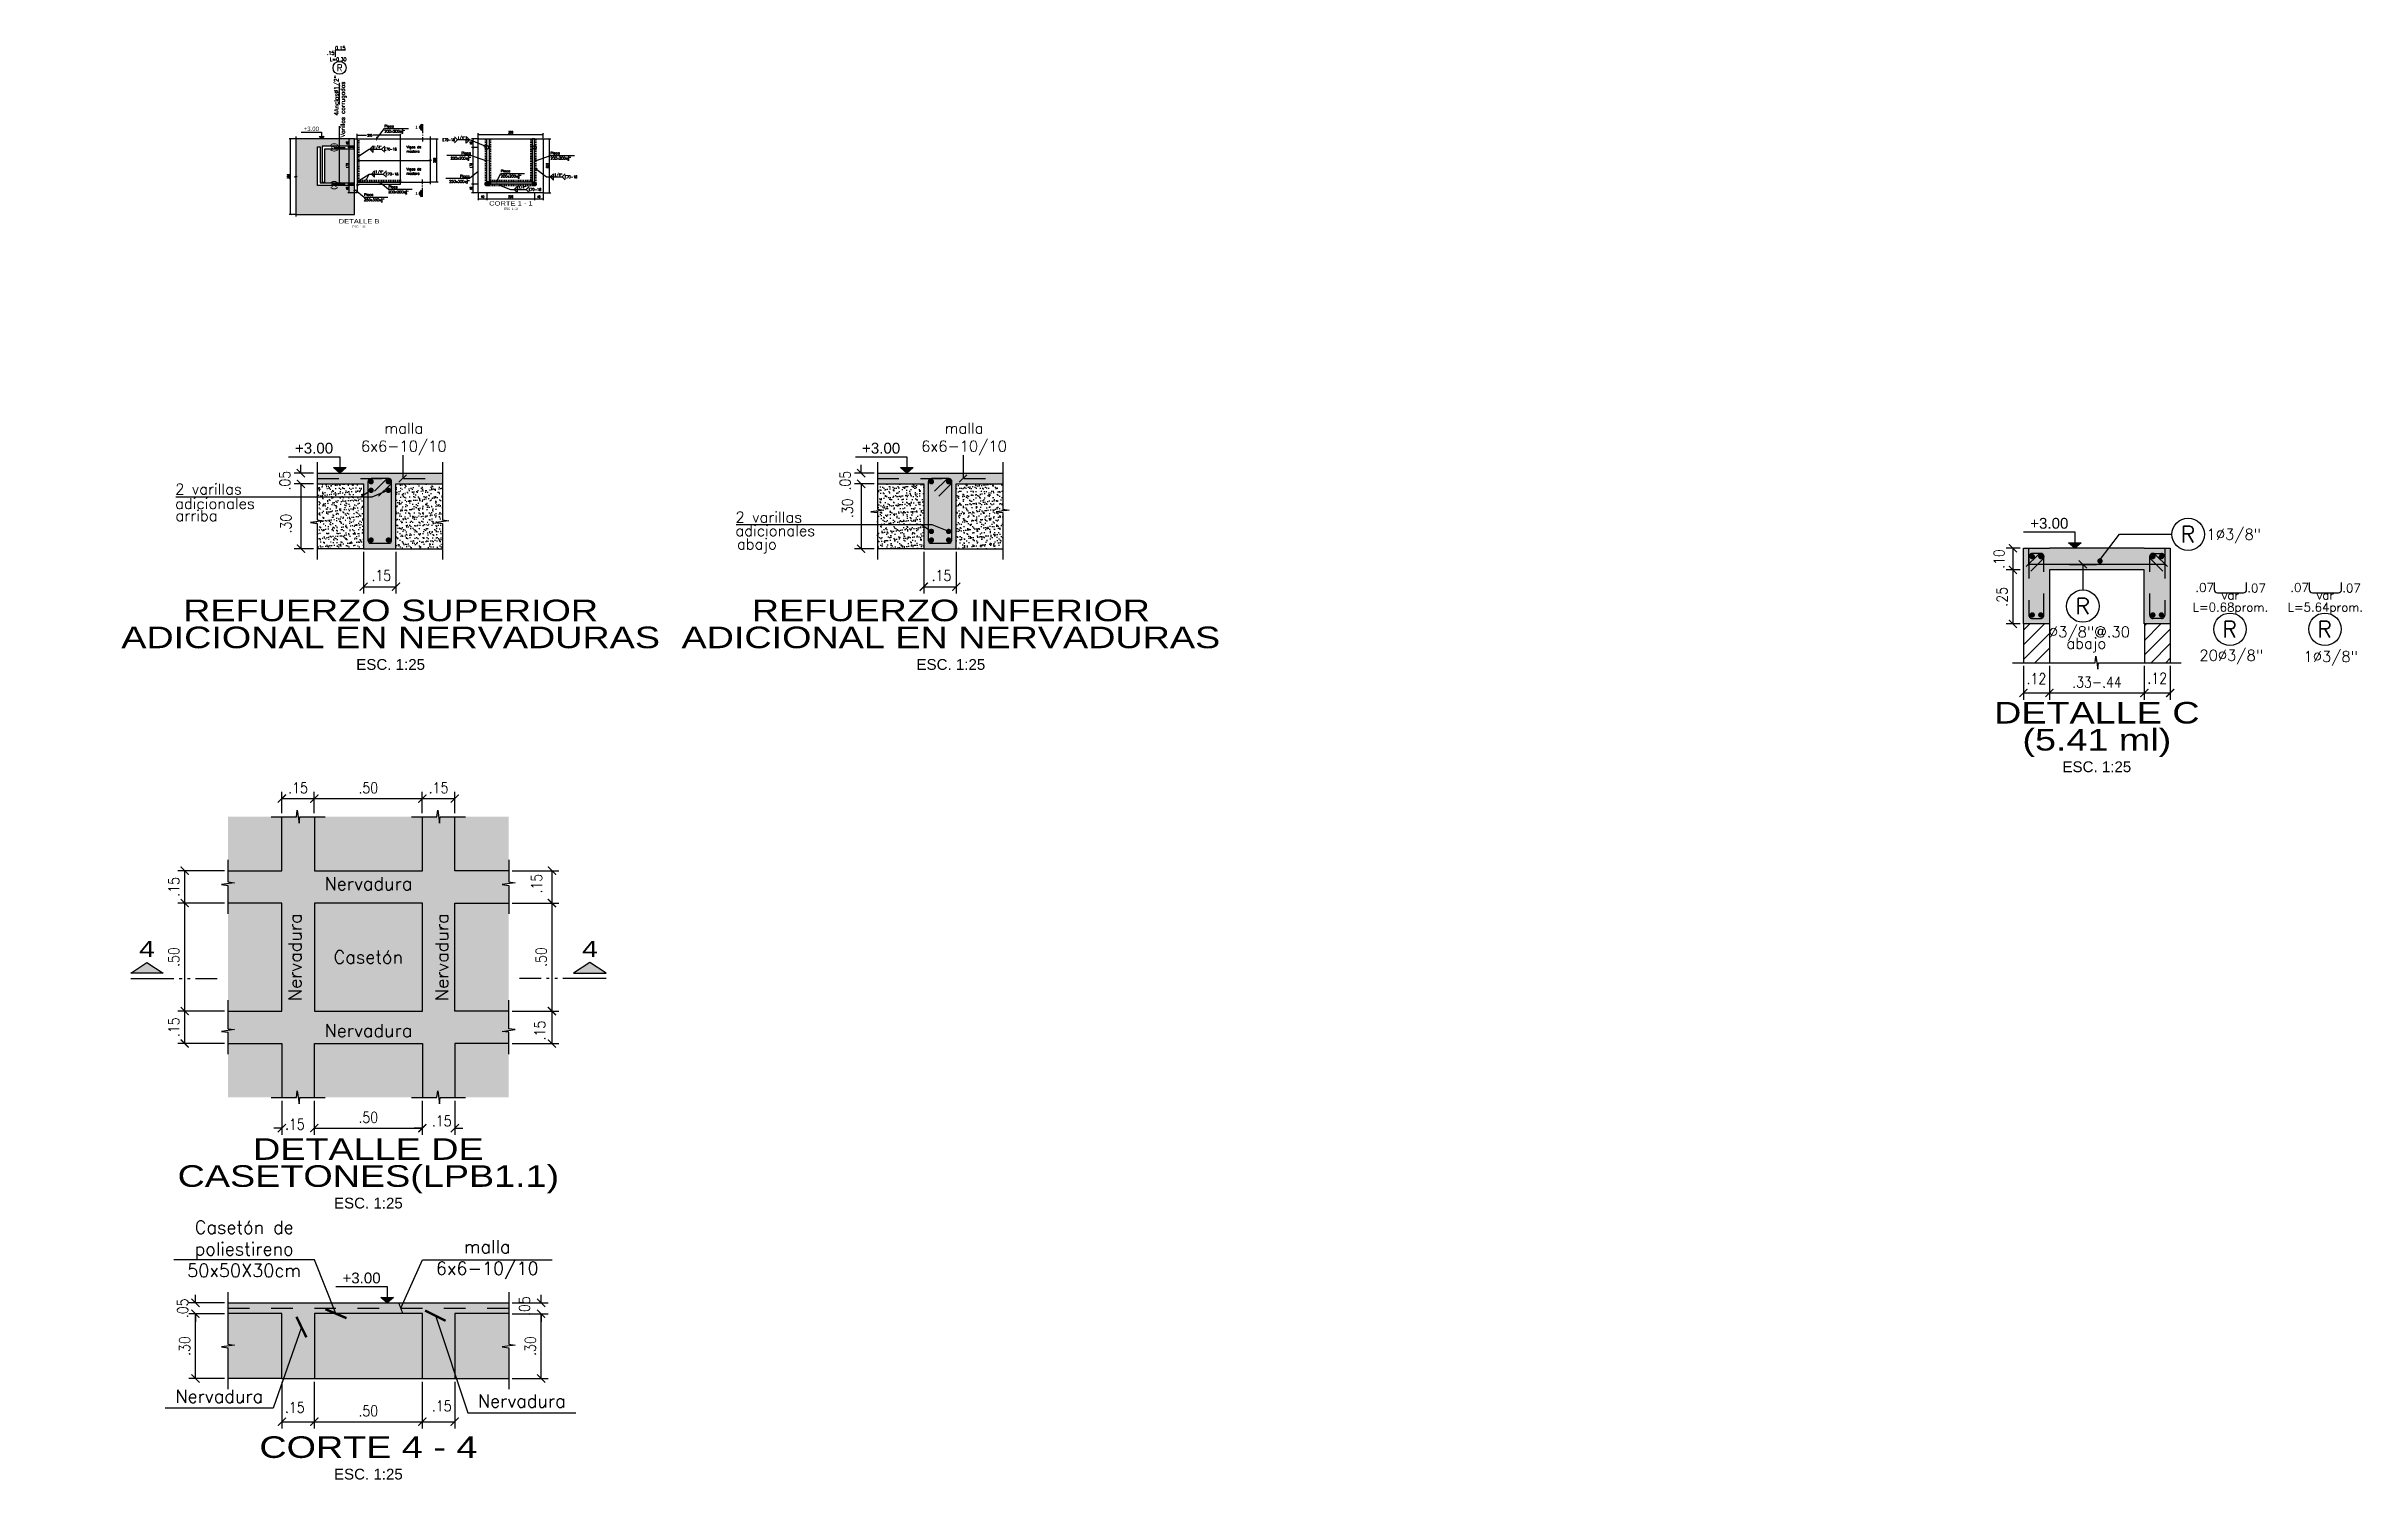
# Model space of a CAD drawing. Header units: millimetres. Extents: x -5.9 to 53.8, y -5.5 to 13.4.
# Drawn here: x 39.57 to 50.29, y 4.65 to 11.29 of the extents above; entities that cross this region are included whole.
import ezdxf
from ezdxf.enums import TextEntityAlignment as Align

# ---------------------------------------------------------------- set-up
doc = ezdxf.new("R2010")
doc.units = ezdxf.units.MM
doc.header["$LTSCALE"] = 0.05
for name, pattern in [('DASHDOT2', [12.7, 6.35, -3.175, 0, -3.175]), ('DOT2', [3.175, 0, -3.175]), ('HIDDEN2', [4.7625, 3.175, -1.5875])]:
    doc.linetypes.add(name, pattern=pattern)
for name, color, linetype in [('ACHURADO', 1, 'Continuous'), ('ACOTADO', 2, 'Continuous'), ('CANT_INVIS', 2, 'HIDDEN2'), ('CANT_VIS', 3, 'Continuous'), ('CONT_CORTE', 4, 'Continuous'), ('EST_METÁLICAS', 5, 'Continuous'), ('TEXTO_REFUERZO', 3, 'Continuous'), ('TITULOS', 1, 'Continuous'), ('TXT_IND', 2, 'Continuous')]:
    doc.layers.add(name, color=color, linetype=linetype)
doc.layers.add('S-FSTN', color=2, linetype='Continuous', lineweight=18)
doc.styles.add('ACOTAMIENTOS', font='romans.shx', dxfattribs={"width": 0.85})
doc.styles.add('ARIAL', font='arial.ttf')
doc.styles.get("Standard").update_dxf_attribs({"font": 'romans.shx'})
doc.dimstyles.new('ACOTA_10', dxfattribs={"dimscale": 0.01, "dimtxt": 2, "dimasz": 1.5, "dimexe": 1.25, "dimexo": 0.625, "dimgap": 1, "dimtad": 1, "dimzin": 4, "dimdsep": 46, "dimtxsty": 'ACOTAMIENTOS', "dimblk1": 'ARCHTICK', "dimblk2": 'ARCHTICK', "dimsah": 1, "dimcen": 1.5, "dimclrd": 1, "dimclre": 1, "dimclrt": 256, "dimadec": 0, "dimazin": 0, "dimtfac": 1, "dimtofl": 0, "dimtmove": 2, "dimatfit": 3, "dimldrblk": 'ARCHTICK', "dimfxl": 0, "dimtolj": 1, "dimtzin": 0, "dimarcsym": 0})
doc.dimstyles.new('ACOTA_25', dxfattribs={"dimscale": 0.025, "dimtxt": 2, "dimasz": 1.5, "dimexe": 1.25, "dimexo": 0.625, "dimgap": 1, "dimtad": 1, "dimzin": 4, "dimdsep": 46, "dimtxsty": 'ACOTAMIENTOS', "dimblk1": 'ARCHTICK', "dimblk2": 'ARCHTICK', "dimsah": 1, "dimcen": 1.5, "dimclrd": 1, "dimclre": 1, "dimclrt": 256, "dimadec": 0, "dimazin": 0, "dimtfac": 1, "dimtofl": 0, "dimtmove": 2, "dimatfit": 3, "dimldrblk": 'ARCHTICK', "dimfxl": 0, "dimtolj": 1, "dimtzin": 0, "dimarcsym": 0})
doc.dimstyles.new('ACOTA_5MM', dxfattribs={"dimscale": 0.005, "dimtxt": 2, "dimasz": 1.5, "dimexe": 1.25, "dimexo": 0.625, "dimgap": 1, "dimtad": 1, "dimdec": 0, "dimlfac": 1000, "dimzin": 4, "dimdsep": 46, "dimtxsty": 'ACOTAMIENTOS', "dimblk1": 'ARCHTICK', "dimblk2": 'ARCHTICK', "dimsah": 1, "dimcen": 1.5, "dimclrd": 1, "dimclre": 1, "dimclrt": 256, "dimadec": 0, "dimazin": 0, "dimtfac": 1, "dimtdec": 0, "dimtofl": 0, "dimtmove": 2, "dimatfit": 3, "dimldrblk": 'ARCHTICK', "dimfxl": 0, "dimtolj": 1, "dimtzin": 0, "dimarcsym": 0})
pattern_1 = [(0, (10.3825, -2.735), (0, 6.985), [5.08, -1.905]), (90, (10.3825, -2.735), (-6.985, 4e-16), [5.08, -1.905])]

msp = doc.modelspace()

# ---------------------------------------------------------------- texts
at = {"layer": 'TEXTO_REFUERZO', "color": 2}
for s, p in [('.15', (40.8877, 11.2412)), ('0.15', (40.9323, 11.2645)), ('L=0.30', (40.9224, 11.2122))]:
    msp.add_text(s, height=0.016, dxfattribs=at).set_placement(p, align=Align.BOTTOM_CENTER)
for s, p in [('4Anclas%%C1/2"', (40.9304, 10.9644)), ('Varillas corrugadas', (40.9598, 10.8638)), ('(2)', (40.9186, 10.7964)), ('(2)', (40.9186, 10.6217))]:
    msp.add_text(s, height=0.02, rotation=90, dxfattribs=at).set_placement(p, align=Align.BOTTOM_LEFT)
at = {"layer": 'TEXTO_REFUERZO', "color": 3}
for height, p in [(0.03, (40.929, 11.1855)), (0.075, (49.4837, 9.0256)), (0.075, (48.9975, 8.6932)), (0.075, (49.6772, 8.5861)), (0.075, (50.1167, 8.5861))]:
    msp.add_text('R', height=height, dxfattribs=at).set_placement(p, align=Align.MIDDLE_CENTER)
at = {"layer": 'TEXTO_REFUERZO', "color": 2}
for s, p in [('2 varillas', (40.1681, 9.2351)), ('adicionales', (40.1681, 9.1684)), ('arriba', (40.1692, 9.1122)), ('2 varillas', (42.7613, 9.1051)), ('adicionales', (42.7613, 9.0424)), ('abajo', (42.7685, 8.9805)), ('1%%C3/8"', (49.5702, 9.0256)), ('%%C3/8"@.30', (48.8406, 8.5738)), ('abajo', (48.9216, 8.521)), ('20%%C3/8"', (49.5369, 8.4653)), ('1%%C3/8"', (50.0188, 8.4596))]:
    msp.add_text(s, height=0.05, dxfattribs=at).set_placement(p, align=Align.MIDDLE_LEFT)
for s, p in [('.07', (49.5615, 8.7797)), ('.07', (49.8018, 8.7767)), ('.07', (50.001, 8.7797)), ('.07', (50.2413, 8.7767)), ('L=0.68prom.', (49.6808, 8.688)), ('var', (49.6808, 8.7439)), ('L=5.64prom.', (50.1203, 8.688)), ('var', (50.1203, 8.7439))]:
    msp.add_text(s, height=0.04, dxfattribs=at).set_placement(p, align=Align.MIDDLE_CENTER)
at = {"layer": 'TEXTO_REFUERZO', "color": 2, "char_height": 0.05, "width": 0.26075, "attachment_point": 8}
for insert in [(41.2261, 9.3921), (43.8193, 9.3921)]:
    msp.add_mtext('malla\\P6x6-10/10', dxfattribs=dict(at, insert=insert))
at = {"layer": 'TXT_IND', "color": 4, "linetype": 'Continuous', "char_height": 0.012, "style": 'ACOTAMIENTOS'}
for s, insert, attachment_point in [('1/4"', (41.1238, 10.8089), 9), ('E70-18', (41.463, 10.8521), 6), ('1/4"', (41.475, 10.8521), 7), ('E70-18', (41.1358, 10.8089), 4), ('1/4"', (41.1314, 10.6939), 9), ('E70-18', (41.1434, 10.6939), 4), ('1/4"', (41.7924, 10.6221), 9), ('E70-18', (41.8044, 10.6221), 4), ('1/4"', (41.9593, 10.6804), 9), ('E70-18', (41.9713, 10.6804), 4)]:
    msp.add_mtext(s, dxfattribs=dict(at, insert=insert, attachment_point=attachment_point))
at = {"layer": 'TXT_IND', "color": 4}
for s, insert, char_height, attachment_point in [('\\A1;Placa\\P200x200x{\\H0.7x;\\S3/8;}"', (41.1365, 10.9014), 0.012, 4), ('\\A1;Vigas de\\Pmadera', (41.2385, 10.809), 0.012, 4), ('\\A1;Vigas de\\Pmadera', (41.2385, 10.7067), 0.012, 4), ('\\A1;Placa\\P200x200x{\\H0.7x;\\S3/8;}"', (41.5368, 10.7768), 0.012, 6), ('\\A1;Placa\\P200x200x{\\H0.7x;\\S3/8;}"', (41.9049, 10.7768), 0.012, 4), ('\\A1;Placa\\P200x200x{\\H0.7x;\\S3/8;}"', (41.1544, 10.6205), 0.012, 4), ('\\A1;Placa\\P250x300x{\\H0.7x;\\S1/2;}"', (41.531, 10.6695), 0.012, 6), ('\\A1;Placa\\P200x200x{\\H0.7x;\\S3/8;}"', (41.6749, 10.6938), 0.012, 4), ('\\A1;Placa\\P250x300x{\\H0.7x;\\S1/2;}"', (41.0418, 10.5842), 0.012, 4), ('Casetón de\\Ppoliestireno\\P50x50X30cm', (40.4873, 5.7171), 0.06, 5), ('malla\\P6x6-10/10', (41.6123, 5.6671), 0.06, 5), ('Nervadura', (40.3723, 5.0046), 0.06, 8), ('Nervadura', (41.7723, 4.983), 0.06, 8)]:
    msp.add_mtext(s, dxfattribs=dict(at, insert=insert, char_height=char_height, attachment_point=attachment_point))
at = {"layer": 'TXT_IND', "color": 4, "char_height": 0.06, "attachment_point": 5, "line_spacing_factor": 2}
for s, insert in [('Nervadura', (41.0623, 7.4082)), ('Casetón', (41.0623, 7.0682)), ('Nervadura', (41.0623, 6.7282))]:
    msp.add_mtext(s, dxfattribs=dict(at, insert=insert))
at = {"layer": 'TXT_IND', "color": 4, "char_height": 0.06, "attachment_point": 5, "rotation": 90, "line_spacing_factor": 2}
for insert in [(40.7223, 7.0682), (41.4023, 7.0682)]:
    msp.add_mtext('Nervadura', dxfattribs=dict(at, insert=insert))

# ---------------------------------------------------------------- blocks, each defined once
blk = doc.blocks.new('_ARCHTICK')
at = {"color": 0, "linetype": 'ByBlock', "const_width": 0.15}
blk.add_lwpolyline([(-0.5, -0.5), (0.5, 0.5)], dxfattribs=at)
blk = doc.blocks.new('*D256')
at = {"layer": 'ACOTADO', "color": 1, "lineweight": -2}
for p, q in [((40.662, 7.734), (40.662, 7.833)), ((40.812, 7.734), (40.812, 7.833)), ((40.662, 7.802), (40.812, 7.802))]:
    blk.add_line(p, q, dxfattribs=at)
at = {"layer": 'DEFPOINTS', "color": 0}
for p in [(40.662, 7.718), (40.812, 7.802), (40.812, 7.718)]:
    blk.add_point(p, dxfattribs=at)
at = {"layer": 'ACOTADO', "color": 1, "lineweight": -2, "xscale": 0.03750000000000001, "yscale": 0.03750000000000001, "zscale": 0.03750000000000001, "rotation": 180}
blk.add_blockref('_ARCHTICK', (40.662, 7.802), dxfattribs=at)
at = {"layer": 'ACOTADO', "color": 1, "lineweight": -2, "xscale": 0.03750000000000001, "yscale": 0.03750000000000001, "zscale": 0.03750000000000001}
blk.add_blockref('_ARCHTICK', (40.812, 7.802), dxfattribs=at)
at = {"layer": 'ACOTADO', "insert": (40.737, 7.852), "char_height": 0.05, "attachment_point": 5, "style": 'ACOTAMIENTOS'}
blk.add_mtext('\\A1;.15', dxfattribs=at)
blk = doc.blocks.new('*D257')
at = {"layer": 'ACOTADO', "color": 1, "lineweight": -2}
for p, q in [((40.812, 7.734), (40.812, 7.833)), ((41.312, 7.734), (41.312, 7.833)), ((40.812, 7.802), (41.312, 7.802))]:
    blk.add_line(p, q, dxfattribs=at)
at = {"layer": 'DEFPOINTS', "color": 0}
for p in [(40.812, 7.718), (41.312, 7.802), (41.312, 7.718)]:
    blk.add_point(p, dxfattribs=at)
at = {"layer": 'ACOTADO', "color": 1, "lineweight": -2, "xscale": 0.03750000000000001, "yscale": 0.03750000000000001, "zscale": 0.03750000000000001, "rotation": 180}
blk.add_blockref('_ARCHTICK', (40.812, 7.802), dxfattribs=at)
at = {"layer": 'ACOTADO', "color": 1, "lineweight": -2, "xscale": 0.03750000000000001, "yscale": 0.03750000000000001, "zscale": 0.03750000000000001}
blk.add_blockref('_ARCHTICK', (41.312, 7.802), dxfattribs=at)
at = {"layer": 'ACOTADO', "insert": (41.062, 7.852), "char_height": 0.05, "attachment_point": 5, "style": 'ACOTAMIENTOS'}
blk.add_mtext('\\A1;.50', dxfattribs=at)
blk = doc.blocks.new('*D258')
at = {"layer": 'ACOTADO', "color": 1, "lineweight": -2}
for p, q in [((41.312, 7.734), (41.312, 7.833)), ((41.462, 7.734), (41.462, 7.833)), ((41.312, 7.802), (41.462, 7.802))]:
    blk.add_line(p, q, dxfattribs=at)
at = {"layer": 'DEFPOINTS', "color": 0}
for p in [(41.312, 7.718), (41.462, 7.802), (41.462, 7.718)]:
    blk.add_point(p, dxfattribs=at)
at = {"layer": 'ACOTADO', "color": 1, "lineweight": -2, "xscale": 0.03750000000000001, "yscale": 0.03750000000000001, "zscale": 0.03750000000000001, "rotation": 180}
blk.add_blockref('_ARCHTICK', (41.312, 7.802), dxfattribs=at)
at = {"layer": 'ACOTADO', "color": 1, "lineweight": -2, "xscale": 0.03750000000000001, "yscale": 0.03750000000000001, "zscale": 0.03750000000000001}
blk.add_blockref('_ARCHTICK', (41.462, 7.802), dxfattribs=at)
at = {"layer": 'ACOTADO', "insert": (41.387, 7.852), "char_height": 0.05, "attachment_point": 5, "style": 'ACOTAMIENTOS'}
blk.add_mtext('\\A1;.15', dxfattribs=at)
blk = doc.blocks.new('*D259')
at = {"layer": 'ACOTADO', "color": 1, "lineweight": -2}
for p, q in [((40.662, 6.403), (40.662, 6.245)), ((40.812, 6.403), (40.812, 6.245)), ((40.662, 6.276), (40.625, 6.276)), ((40.812, 6.276), (40.85, 6.276))]:
    blk.add_line(p, q, dxfattribs=at)
at = {"layer": 'DEFPOINTS', "color": 0}
for p in [(40.662, 6.418), (40.812, 6.418), (40.812, 6.276)]:
    blk.add_point(p, dxfattribs=at)
at = {"layer": 'ACOTADO', "color": 1, "lineweight": -2, "xscale": 0.03750000000000001, "yscale": 0.03750000000000001, "zscale": 0.03750000000000001}
blk.add_blockref('_ARCHTICK', (40.662, 6.276), dxfattribs=at)
at = {"layer": 'ACOTADO', "color": 1, "lineweight": -2, "xscale": 0.03750000000000001, "yscale": 0.03750000000000001, "zscale": 0.03750000000000001, "rotation": 180}
blk.add_blockref('_ARCHTICK', (40.812, 6.276), dxfattribs=at)
at = {"layer": 'ACOTADO', "insert": (40.722, 6.294), "char_height": 0.05, "attachment_point": 5, "style": 'ACOTAMIENTOS'}
blk.add_mtext('\\A1;.15', dxfattribs=at)
blk = doc.blocks.new('*D260')
at = {"layer": 'ACOTADO', "color": 1, "lineweight": -2}
for p, q in [((40.812, 6.403), (40.812, 6.245)), ((41.312, 6.403), (41.312, 6.245)), ((40.812, 6.276), (41.312, 6.276))]:
    blk.add_line(p, q, dxfattribs=at)
at = {"layer": 'DEFPOINTS', "color": 0}
for p in [(40.812, 6.418), (41.312, 6.418), (41.312, 6.276)]:
    blk.add_point(p, dxfattribs=at)
at = {"layer": 'ACOTADO', "color": 1, "lineweight": -2, "xscale": 0.03750000000000001, "yscale": 0.03750000000000001, "zscale": 0.03750000000000001, "rotation": 180}
blk.add_blockref('_ARCHTICK', (40.812, 6.276), dxfattribs=at)
at = {"layer": 'ACOTADO', "color": 1, "lineweight": -2, "xscale": 0.03750000000000001, "yscale": 0.03750000000000001, "zscale": 0.03750000000000001}
blk.add_blockref('_ARCHTICK', (41.312, 6.276), dxfattribs=at)
at = {"layer": 'ACOTADO', "insert": (41.062, 6.326), "char_height": 0.05, "attachment_point": 5, "style": 'ACOTAMIENTOS'}
blk.add_mtext('\\A1;.50', dxfattribs=at)
blk = doc.blocks.new('*D261')
at = {"layer": 'ACOTADO', "color": 1, "lineweight": -2}
for p, q in [((41.312, 6.403), (41.312, 6.245)), ((41.462, 6.403), (41.462, 6.245)), ((41.312, 6.276), (41.275, 6.276)), ((41.462, 6.276), (41.5, 6.276))]:
    blk.add_line(p, q, dxfattribs=at)
at = {"layer": 'DEFPOINTS', "color": 0}
for p in [(41.312, 6.418), (41.462, 6.418), (41.462, 6.276)]:
    blk.add_point(p, dxfattribs=at)
at = {"layer": 'ACOTADO', "color": 1, "lineweight": -2, "xscale": 0.03750000000000001, "yscale": 0.03750000000000001, "zscale": 0.03750000000000001}
blk.add_blockref('_ARCHTICK', (41.312, 6.276), dxfattribs=at)
at = {"layer": 'ACOTADO', "color": 1, "lineweight": -2, "xscale": 0.03750000000000001, "yscale": 0.03750000000000001, "zscale": 0.03750000000000001, "rotation": 180}
blk.add_blockref('_ARCHTICK', (41.462, 6.276), dxfattribs=at)
at = {"layer": 'ACOTADO', "insert": (41.402, 6.31), "char_height": 0.05, "attachment_point": 5, "style": 'ACOTAMIENTOS'}
blk.add_mtext('\\A1;.15', dxfattribs=at)
blk = doc.blocks.new('*D262')
at = {"layer": 'ACOTADO', "color": 1, "lineweight": -2}
for p, q in [((40.397, 7.468), (40.181, 7.468)), ((40.212, 7.468), (40.212, 7.318)), ((40.397, 7.318), (40.181, 7.318))]:
    blk.add_line(p, q, dxfattribs=at)
at = {"layer": 'DEFPOINTS', "color": 0}
for p in [(40.412, 7.468), (40.212, 7.318), (40.412, 7.318)]:
    blk.add_point(p, dxfattribs=at)
at = {"layer": 'ACOTADO', "color": 1, "lineweight": -2, "xscale": 0.03750000000000001, "yscale": 0.03750000000000001, "zscale": 0.03750000000000001}
for p, rotation in [((40.212, 7.468), 90), ((40.212, 7.318), 270)]:
    blk.add_blockref('_ARCHTICK', p, dxfattribs=dict(at, rotation=rotation))
at = {"layer": 'ACOTADO', "insert": (40.162, 7.393), "char_height": 0.05, "attachment_point": 5, "rotation": 90, "style": 'ACOTAMIENTOS'}
blk.add_mtext('\\A1;.15', dxfattribs=at)
blk = doc.blocks.new('*D263')
at = {"layer": 'ACOTADO', "color": 1, "lineweight": -2}
for p, q in [((40.397, 7.318), (40.181, 7.318)), ((40.212, 7.318), (40.212, 6.818)), ((40.397, 6.818), (40.181, 6.818))]:
    blk.add_line(p, q, dxfattribs=at)
at = {"layer": 'DEFPOINTS', "color": 0}
for p in [(40.412, 7.318), (40.212, 6.818), (40.412, 6.818)]:
    blk.add_point(p, dxfattribs=at)
at = {"layer": 'ACOTADO', "color": 1, "lineweight": -2, "xscale": 0.03750000000000001, "yscale": 0.03750000000000001, "zscale": 0.03750000000000001}
for p, rotation in [((40.212, 7.318), 90), ((40.212, 6.818), 270)]:
    blk.add_blockref('_ARCHTICK', p, dxfattribs=dict(at, rotation=rotation))
at = {"layer": 'ACOTADO', "insert": (40.162, 7.068), "char_height": 0.05, "attachment_point": 5, "rotation": 90, "style": 'ACOTAMIENTOS'}
blk.add_mtext('\\A1;.50', dxfattribs=at)
blk = doc.blocks.new('*D264')
at = {"layer": 'ACOTADO', "color": 1, "lineweight": -2}
for p, q in [((40.397, 6.818), (40.181, 6.818)), ((40.212, 6.818), (40.212, 6.668)), ((40.397, 6.668), (40.181, 6.668))]:
    blk.add_line(p, q, dxfattribs=at)
at = {"layer": 'DEFPOINTS', "color": 0}
for p in [(40.412, 6.818), (40.212, 6.668), (40.412, 6.668)]:
    blk.add_point(p, dxfattribs=at)
at = {"layer": 'ACOTADO', "color": 1, "lineweight": -2, "xscale": 0.03750000000000001, "yscale": 0.03750000000000001, "zscale": 0.03750000000000001}
for p, rotation in [((40.212, 6.818), 90), ((40.212, 6.668), 270)]:
    blk.add_blockref('_ARCHTICK', p, dxfattribs=dict(at, rotation=rotation))
at = {"layer": 'ACOTADO', "insert": (40.162, 6.743), "char_height": 0.05, "attachment_point": 5, "rotation": 90, "style": 'ACOTAMIENTOS'}
blk.add_mtext('\\A1;.15', dxfattribs=at)
blk = doc.blocks.new('*D30')
at = {"layer": 'ACOTADO', "color": 1, "lineweight": -2}
for p, q in [((41.728, 7.468), (41.944, 7.468)), ((41.912, 7.468), (41.912, 7.318)), ((41.728, 7.318), (41.944, 7.318))]:
    blk.add_line(p, q, dxfattribs=at)
at = {"layer": 'DEFPOINTS', "color": 0}
for p in [(41.712, 7.468), (41.712, 7.318), (41.912, 7.318)]:
    blk.add_point(p, dxfattribs=at)
at = {"layer": 'ACOTADO', "color": 1, "lineweight": -2, "xscale": 0.03750000000000001, "yscale": 0.03750000000000001, "zscale": 0.03750000000000001}
for p, rotation in [((41.912, 7.468), 90), ((41.912, 7.318), 270)]:
    blk.add_blockref('_ARCHTICK', p, dxfattribs=dict(at, rotation=rotation))
at = {"layer": 'ACOTADO', "insert": (41.841, 7.408), "char_height": 0.05, "attachment_point": 5, "rotation": 90, "style": 'ACOTAMIENTOS'}
blk.add_mtext('\\A1;.15', dxfattribs=at)
blk = doc.blocks.new('*D31')
at = {"layer": 'ACOTADO', "color": 1, "lineweight": -2}
for p, q in [((41.728, 7.318), (41.944, 7.318)), ((41.912, 7.318), (41.912, 6.818)), ((41.728, 6.818), (41.944, 6.818))]:
    blk.add_line(p, q, dxfattribs=at)
at = {"layer": 'DEFPOINTS', "color": 0}
for p in [(41.712, 7.318), (41.712, 6.818), (41.912, 6.818)]:
    blk.add_point(p, dxfattribs=at)
at = {"layer": 'ACOTADO', "color": 1, "lineweight": -2, "xscale": 0.03750000000000001, "yscale": 0.03750000000000001, "zscale": 0.03750000000000001}
for p, rotation in [((41.912, 7.318), 90), ((41.912, 6.818), 270)]:
    blk.add_blockref('_ARCHTICK', p, dxfattribs=dict(at, rotation=rotation))
at = {"layer": 'ACOTADO', "insert": (41.862, 7.068), "char_height": 0.05, "attachment_point": 5, "rotation": 90, "style": 'ACOTAMIENTOS'}
blk.add_mtext('\\A1;.50', dxfattribs=at)
blk = doc.blocks.new('*D32')
at = {"layer": 'ACOTADO', "color": 1, "lineweight": -2}
for p, q in [((41.728, 6.818), (41.944, 6.818)), ((41.912, 6.818), (41.912, 6.668)), ((41.728, 6.668), (41.944, 6.668))]:
    blk.add_line(p, q, dxfattribs=at)
at = {"layer": 'DEFPOINTS', "color": 0}
for p in [(41.712, 6.818), (41.712, 6.668), (41.912, 6.668)]:
    blk.add_point(p, dxfattribs=at)
at = {"layer": 'ACOTADO', "color": 1, "lineweight": -2, "xscale": 0.03750000000000001, "yscale": 0.03750000000000001, "zscale": 0.03750000000000001}
for p, rotation in [((41.912, 6.818), 90), ((41.912, 6.668), 270)]:
    blk.add_blockref('_ARCHTICK', p, dxfattribs=dict(at, rotation=rotation))
at = {"layer": 'ACOTADO', "insert": (41.856, 6.728), "char_height": 0.05, "attachment_point": 5, "rotation": 90, "style": 'ACOTAMIENTOS'}
blk.add_mtext('\\A1;.15', dxfattribs=at)
blk = doc.blocks.new('*D265')
at = {"layer": 'ACOTADO', "color": 1, "lineweight": -2}
for p, q in [((41.728, 5.467), (41.894, 5.467)), ((41.862, 5.467), (41.862, 5.505)), ((41.728, 5.417), (41.894, 5.417)), ((41.862, 5.417), (41.862, 5.38))]:
    blk.add_line(p, q, dxfattribs=at)
at = {"layer": 'DEFPOINTS', "color": 0}
for p in [(41.712, 5.467), (41.712, 5.417), (41.862, 5.417)]:
    blk.add_point(p, dxfattribs=at)
at = {"layer": 'ACOTADO', "color": 1, "lineweight": -2, "xscale": 0.03750000000000001, "yscale": 0.03750000000000001, "zscale": 0.03750000000000001}
for p, rotation in [((41.862, 5.467), 270), ((41.862, 5.417), 90)]:
    blk.add_blockref('_ARCHTICK', p, dxfattribs=dict(at, rotation=rotation))
at = {"layer": 'ACOTADO', "insert": (41.785, 5.452), "char_height": 0.05, "attachment_point": 5, "rotation": 90, "style": 'ACOTAMIENTOS'}
blk.add_mtext('\\A1;.05', dxfattribs=at)
blk = doc.blocks.new('*D266')
at = {"layer": 'ACOTADO', "color": 1, "lineweight": -2}
for p, q in [((41.728, 5.417), (41.894, 5.417)), ((41.862, 5.117), (41.862, 5.417)), ((41.728, 5.117), (41.894, 5.117))]:
    blk.add_line(p, q, dxfattribs=at)
at = {"layer": 'DEFPOINTS', "color": 0}
for p in [(41.712, 5.417), (41.862, 5.417), (41.712, 5.117)]:
    blk.add_point(p, dxfattribs=at)
at = {"layer": 'ACOTADO', "color": 1, "lineweight": -2, "xscale": 0.03750000000000001, "yscale": 0.03750000000000001, "zscale": 0.03750000000000001}
for p, rotation in [((41.862, 5.417), 90), ((41.862, 5.117), 270)]:
    blk.add_blockref('_ARCHTICK', p, dxfattribs=dict(at, rotation=rotation))
at = {"layer": 'ACOTADO', "insert": (41.812, 5.267), "char_height": 0.05, "attachment_point": 5, "rotation": 90, "style": 'ACOTAMIENTOS'}
blk.add_mtext('\\A1;.30', dxfattribs=at)
blk = doc.blocks.new('*D33')
at = {"layer": 'ACOTADO', "color": 1, "lineweight": -2}
for p, q in [((40.397, 5.467), (40.231, 5.467)), ((40.262, 5.467), (40.262, 5.505)), ((40.397, 5.417), (40.231, 5.417)), ((40.262, 5.417), (40.262, 5.38))]:
    blk.add_line(p, q, dxfattribs=at)
at = {"layer": 'DEFPOINTS', "color": 0}
for p in [(40.412, 5.467), (40.262, 5.417), (40.412, 5.417)]:
    blk.add_point(p, dxfattribs=at)
at = {"layer": 'ACOTADO', "color": 1, "lineweight": -2, "xscale": 0.03750000000000001, "yscale": 0.03750000000000001, "zscale": 0.03750000000000001}
for p, rotation in [((40.262, 5.467), 270), ((40.262, 5.417), 90)]:
    blk.add_blockref('_ARCHTICK', p, dxfattribs=dict(at, rotation=rotation))
at = {"layer": 'ACOTADO', "insert": (40.203, 5.442), "char_height": 0.05, "attachment_point": 5, "rotation": 90, "style": 'ACOTAMIENTOS'}
blk.add_mtext('\\A1;.05', dxfattribs=at)
blk = doc.blocks.new('*D34')
at = {"layer": 'ACOTADO', "color": 1, "lineweight": -2}
for p, q in [((40.397, 5.417), (40.231, 5.417)), ((40.262, 5.117), (40.262, 5.417)), ((40.397, 5.117), (40.231, 5.117))]:
    blk.add_line(p, q, dxfattribs=at)
at = {"layer": 'DEFPOINTS', "color": 0}
for p in [(40.262, 5.417), (40.412, 5.417), (40.412, 5.117)]:
    blk.add_point(p, dxfattribs=at)
at = {"layer": 'ACOTADO', "color": 1, "lineweight": -2, "xscale": 0.03750000000000001, "yscale": 0.03750000000000001, "zscale": 0.03750000000000001}
for p, rotation in [((40.262, 5.417), 90), ((40.262, 5.117), 270)]:
    blk.add_blockref('_ARCHTICK', p, dxfattribs=dict(at, rotation=rotation))
at = {"layer": 'ACOTADO', "insert": (40.212, 5.267), "char_height": 0.05, "attachment_point": 5, "rotation": 90, "style": 'ACOTAMIENTOS'}
blk.add_mtext('\\A1;.30', dxfattribs=at)
blk = doc.blocks.new('*D267')
at = {"layer": 'ACOTADO', "color": 1, "lineweight": -2}
for p, q in [((40.662, 5.101), (40.662, 4.886)), ((40.812, 5.101), (40.812, 4.886)), ((40.662, 4.917), (40.812, 4.917))]:
    blk.add_line(p, q, dxfattribs=at)
at = {"layer": 'DEFPOINTS', "color": 0}
for p in [(40.662, 5.117), (40.812, 5.117), (40.812, 4.917)]:
    blk.add_point(p, dxfattribs=at)
at = {"layer": 'ACOTADO', "color": 1, "lineweight": -2, "xscale": 0.03750000000000001, "yscale": 0.03750000000000001, "zscale": 0.03750000000000001, "rotation": 180}
blk.add_blockref('_ARCHTICK', (40.662, 4.917), dxfattribs=at)
at = {"layer": 'ACOTADO', "color": 1, "lineweight": -2, "xscale": 0.03750000000000001, "yscale": 0.03750000000000001, "zscale": 0.03750000000000001}
blk.add_blockref('_ARCHTICK', (40.812, 4.917), dxfattribs=at)
at = {"layer": 'ACOTADO', "insert": (40.722, 4.983), "char_height": 0.05, "attachment_point": 5, "style": 'ACOTAMIENTOS'}
blk.add_mtext('\\A1;.15', dxfattribs=at)
blk = doc.blocks.new('*D268')
at = {"layer": 'ACOTADO', "color": 1, "lineweight": -2}
for p, q in [((40.812, 5.101), (40.812, 4.886)), ((41.312, 5.101), (41.312, 4.886)), ((40.812, 4.917), (41.312, 4.917))]:
    blk.add_line(p, q, dxfattribs=at)
at = {"layer": 'DEFPOINTS', "color": 0}
for p in [(40.812, 5.117), (41.312, 5.117), (41.312, 4.917)]:
    blk.add_point(p, dxfattribs=at)
at = {"layer": 'ACOTADO', "color": 1, "lineweight": -2, "xscale": 0.03750000000000001, "yscale": 0.03750000000000001, "zscale": 0.03750000000000001, "rotation": 180}
blk.add_blockref('_ARCHTICK', (40.812, 4.917), dxfattribs=at)
at = {"layer": 'ACOTADO', "color": 1, "lineweight": -2, "xscale": 0.03750000000000001, "yscale": 0.03750000000000001, "zscale": 0.03750000000000001}
blk.add_blockref('_ARCHTICK', (41.312, 4.917), dxfattribs=at)
at = {"layer": 'ACOTADO', "insert": (41.062, 4.967), "char_height": 0.05, "attachment_point": 5, "style": 'ACOTAMIENTOS'}
blk.add_mtext('\\A1;.50', dxfattribs=at)
blk = doc.blocks.new('*D269')
at = {"layer": 'ACOTADO', "color": 1, "lineweight": -2}
for p, q in [((41.312, 5.101), (41.312, 4.886)), ((41.462, 5.101), (41.462, 4.886)), ((41.312, 4.917), (41.462, 4.917))]:
    blk.add_line(p, q, dxfattribs=at)
at = {"layer": 'DEFPOINTS', "color": 0}
for p in [(41.312, 5.117), (41.462, 5.117), (41.462, 4.917)]:
    blk.add_point(p, dxfattribs=at)
at = {"layer": 'ACOTADO', "color": 1, "lineweight": -2, "xscale": 0.03750000000000001, "yscale": 0.03750000000000001, "zscale": 0.03750000000000001, "rotation": 180}
blk.add_blockref('_ARCHTICK', (41.312, 4.917), dxfattribs=at)
at = {"layer": 'ACOTADO', "color": 1, "lineweight": -2, "xscale": 0.03750000000000001, "yscale": 0.03750000000000001, "zscale": 0.03750000000000001}
blk.add_blockref('_ARCHTICK', (41.462, 4.917), dxfattribs=at)
at = {"layer": 'ACOTADO', "insert": (41.402, 4.99), "char_height": 0.05, "attachment_point": 5, "style": 'ACOTAMIENTOS'}
blk.add_mtext('\\A1;.15', dxfattribs=at)
blk = doc.blocks.new('CORTE')
at = {"layer": 'TXT_IND'}
blk.add_hatch(color=7, dxfattribs=at).paths.add_polyline_path([(-0.8, 0.05), (-0.5, 0.05), (-0.65, 0.15)])
at = {"layer": 'TXT_IND', "color": 7}
for p, q in [((-0.8, 0), (-0.4, 0)), ((-0.35, 0), (-0.325, 0)), ((-0.275, 0), (-0.25, 0)), ((-0.2, 0), (0, 0))]:
    blk.add_line(p, q, dxfattribs=at)
blk.add_lwpolyline([(-0.8, 0.05), (-0.65, 0.15), (-0.5, 0.05)], close=True, dxfattribs=at)
at = {"layer": 'TXT_IND', "color": 7, "style": 'ARIAL', "text_generation_flag": 6, "width": 1.25}
blk.add_attdef('1', text='', height=0.15, rotation=180, dxfattribs=at).set_placement((-0.65, 0.275), align=Align.MIDDLE_CENTER)
blk = doc.blocks.new('Titulos')
at = {"layer": 'TITULOS', "color": 1, "style": 'ARIAL', "width": 1.25}
blk.add_attdef('TITULO_1', text='', height=0.2, dxfattribs=at).set_placement((0, 0.25), align=Align.MIDDLE_CENTER)
at = {"layer": 'TITULOS', "style": 'ARIAL', "width": 1.25}
blk.add_attdef('TITULO_2', text='', height=0.2, dxfattribs=at).set_placement((0, 0), align=Align.MIDDLE_CENTER)
at = {"layer": 'TITULOS', "color": 2, "width": 1.25}
for tag, p in [('ESCALA_1', (0, -0.25)), ('ESCALA_2', (0, -0.408))]:
    blk.add_attdef(tag, text='', height=0.1, dxfattribs=at).set_placement(p, align=Align.MIDDLE_CENTER)
blk = doc.blocks.new('*D35')
at = {"layer": 'ACOTADO', "color": 1, "lineweight": -2}
for p, q in [((40.809, 9.259), (40.719, 9.259)), ((40.75, 9.259), (40.75, 8.959)), ((40.809, 8.959), (40.719, 8.959))]:
    blk.add_line(p, q, dxfattribs=at)
at = {"layer": 'DEFPOINTS', "color": 0}
for p in [(40.825, 9.259), (40.75, 8.959), (40.825, 8.959)]:
    blk.add_point(p, dxfattribs=at)
at = {"layer": 'ACOTADO', "color": 1, "lineweight": -2, "xscale": 0.03750000000000001, "yscale": 0.03750000000000001, "zscale": 0.03750000000000001}
for p, rotation in [((40.75, 9.259), 90), ((40.75, 8.959), 270)]:
    blk.add_blockref('_ARCHTICK', p, dxfattribs=dict(at, rotation=rotation))
at = {"layer": 'ACOTADO', "insert": (40.681, 9.075), "char_height": 0.05, "attachment_point": 5, "rotation": 90, "style": 'ACOTAMIENTOS'}
blk.add_mtext('\\A1;.30', dxfattribs=at)
blk = doc.blocks.new('*D36')
at = {"layer": 'ACOTADO', "color": 1, "lineweight": -2}
for p, q in [((41.04, 8.944), (41.04, 8.752)), ((41.19, 8.944), (41.19, 8.752)), ((41.04, 8.783), (41.19, 8.783))]:
    blk.add_line(p, q, dxfattribs=at)
at = {"layer": 'DEFPOINTS', "color": 0}
for p in [(41.04, 8.959), (41.19, 8.959), (41.19, 8.783)]:
    blk.add_point(p, dxfattribs=at)
at = {"layer": 'ACOTADO', "color": 1, "lineweight": -2, "xscale": 0.03750000000000001, "yscale": 0.03750000000000001, "zscale": 0.03750000000000001, "rotation": 180}
blk.add_blockref('_ARCHTICK', (41.04, 8.783), dxfattribs=at)
at = {"layer": 'ACOTADO', "color": 1, "lineweight": -2, "xscale": 0.03750000000000001, "yscale": 0.03750000000000001, "zscale": 0.03750000000000001}
blk.add_blockref('_ARCHTICK', (41.19, 8.783), dxfattribs=at)
at = {"layer": 'ACOTADO', "insert": (41.122, 8.835), "char_height": 0.05, "attachment_point": 5, "style": 'ACOTAMIENTOS'}
blk.add_mtext('\\A1;.15', dxfattribs=at)
blk = doc.blocks.new('*D37')
at = {"layer": 'ACOTADO', "color": 1, "lineweight": -2}
for p, q in [((40.75, 9.309), (40.75, 9.347)), ((40.809, 9.309), (40.719, 9.309)), ((40.809, 9.259), (40.719, 9.259)), ((40.75, 9.259), (40.75, 9.222))]:
    blk.add_line(p, q, dxfattribs=at)
at = {"layer": 'DEFPOINTS', "color": 0}
for p in [(40.75, 9.309), (40.825, 9.309), (40.825, 9.259)]:
    blk.add_point(p, dxfattribs=at)
at = {"layer": 'ACOTADO', "color": 1, "lineweight": -2, "xscale": 0.03750000000000001, "yscale": 0.03750000000000001, "zscale": 0.03750000000000001}
for p, rotation in [((40.75, 9.309), 270), ((40.75, 9.259), 90)]:
    blk.add_blockref('_ARCHTICK', p, dxfattribs=dict(at, rotation=rotation))
at = {"layer": 'ACOTADO', "insert": (40.676, 9.274), "char_height": 0.05, "attachment_point": 5, "rotation": 90, "style": 'ACOTAMIENTOS'}
blk.add_mtext('\\A1;.05', dxfattribs=at)
blk = doc.blocks.new('*D38')
at = {"layer": 'ACOTADO', "color": 1, "lineweight": -2}
for p, q in [((43.403, 9.259), (43.312, 9.259)), ((43.343, 9.259), (43.343, 8.959)), ((43.403, 8.959), (43.312, 8.959))]:
    blk.add_line(p, q, dxfattribs=at)
at = {"layer": 'DEFPOINTS', "color": 0}
for p in [(43.418, 9.259), (43.343, 8.959), (43.418, 8.959)]:
    blk.add_point(p, dxfattribs=at)
at = {"layer": 'ACOTADO', "color": 1, "lineweight": -2, "xscale": 0.03750000000000001, "yscale": 0.03750000000000001, "zscale": 0.03750000000000001}
for p, rotation in [((43.343, 9.259), 90), ((43.343, 8.959), 270)]:
    blk.add_blockref('_ARCHTICK', p, dxfattribs=dict(at, rotation=rotation))
at = {"layer": 'ACOTADO', "insert": (43.28, 9.146), "char_height": 0.05, "attachment_point": 5, "rotation": 90, "style": 'ACOTAMIENTOS'}
blk.add_mtext('\\A1;.30', dxfattribs=at)
blk = doc.blocks.new('*D39')
at = {"layer": 'ACOTADO', "color": 1, "lineweight": -2}
for p, q in [((43.633, 8.944), (43.633, 8.752)), ((43.783, 8.944), (43.783, 8.752)), ((43.633, 8.783), (43.783, 8.783))]:
    blk.add_line(p, q, dxfattribs=at)
at = {"layer": 'DEFPOINTS', "color": 0}
for p in [(43.633, 8.959), (43.783, 8.959), (43.783, 8.783)]:
    blk.add_point(p, dxfattribs=at)
at = {"layer": 'ACOTADO', "color": 1, "lineweight": -2, "xscale": 0.03750000000000001, "yscale": 0.03750000000000001, "zscale": 0.03750000000000001, "rotation": 180}
blk.add_blockref('_ARCHTICK', (43.633, 8.783), dxfattribs=at)
at = {"layer": 'ACOTADO', "color": 1, "lineweight": -2, "xscale": 0.03750000000000001, "yscale": 0.03750000000000001, "zscale": 0.03750000000000001}
blk.add_blockref('_ARCHTICK', (43.783, 8.783), dxfattribs=at)
at = {"layer": 'ACOTADO', "insert": (43.715, 8.835), "char_height": 0.05, "attachment_point": 5, "style": 'ACOTAMIENTOS'}
blk.add_mtext('\\A1;.15', dxfattribs=at)
blk = doc.blocks.new('*D40')
at = {"layer": 'ACOTADO', "color": 1, "lineweight": -2}
for p, q in [((43.343, 9.309), (43.343, 9.347)), ((43.403, 9.309), (43.312, 9.309)), ((43.403, 9.259), (43.312, 9.259)), ((43.343, 9.259), (43.343, 9.222))]:
    blk.add_line(p, q, dxfattribs=at)
at = {"layer": 'DEFPOINTS', "color": 0}
for p in [(43.343, 9.309), (43.418, 9.309), (43.418, 9.259)]:
    blk.add_point(p, dxfattribs=at)
at = {"layer": 'ACOTADO', "color": 1, "lineweight": -2, "xscale": 0.03750000000000001, "yscale": 0.03750000000000001, "zscale": 0.03750000000000001}
for p, rotation in [((43.343, 9.309), 270), ((43.343, 9.259), 90)]:
    blk.add_blockref('_ARCHTICK', p, dxfattribs=dict(at, rotation=rotation))
at = {"layer": 'ACOTADO', "insert": (43.269, 9.274), "char_height": 0.05, "attachment_point": 5, "rotation": 90, "style": 'ACOTAMIENTOS'}
blk.add_mtext('\\A1;.05', dxfattribs=at)
blk = doc.blocks.new('Nivel-elev')
at = {"layer": 'TXT_IND'}
blk.add_hatch(color=1, dxfattribs=at).paths.add_polyline_path([(-0.058, 0.051), (0.058, 0.051), (0, 0)])
for p, q in [((0, 0), (-0.058, 0.051)), ((-0.058, 0.051), (0.058, 0.051)), ((0.058, 0.051), (0, 0))]:
    blk.add_line(p, q, dxfattribs=at)
blk.add_lwpolyline([(-0.476, 0.151), (0, 0.151), (0, 0.051)], dxfattribs=at)
blk.add_attdef('+2.85', (-0.476, 0.171), '', height=0.0975, dxfattribs=at)
blk = doc.blocks.new('COTA25')
at = {"layer": 'TEXTO_REFUERZO'}
blk.add_line((-0.018, -0.018), (0.018, 0.018), dxfattribs=at)
at = {"layer": 'TEXTO_REFUERZO', "color": 1}
blk.add_line((0, -0.062), (0, 0.063), dxfattribs=at)
blk = doc.blocks.new('*D346')
at = {"layer": 'ACOTADO', "color": 1, "lineweight": -2}
for p, q in [((40.995, 10.647), (40.968, 10.647)), ((40.974, 10.607), (40.974, 10.647)), ((40.995, 10.607), (40.968, 10.607))]:
    blk.add_line(p, q, dxfattribs=at)
at = {"layer": 'DEFPOINTS', "color": 0}
for p in [(40.974, 10.647), (40.998, 10.647), (40.998, 10.607)]:
    blk.add_point(p, dxfattribs=at)
at = {"layer": 'ACOTADO', "color": 1, "lineweight": -2, "xscale": 0.0075, "yscale": 0.0075, "zscale": 0.0075}
for p, rotation in [((40.974, 10.647), 90), ((40.974, 10.607), 270)]:
    blk.add_blockref('_ARCHTICK', p, dxfattribs=dict(at, rotation=rotation))
at = {"layer": 'ACOTADO', "insert": (40.964, 10.627), "char_height": 0.01, "attachment_point": 5, "rotation": 90, "style": 'ACOTAMIENTOS'}
blk.add_mtext('\\A1;40', dxfattribs=at)
blk = doc.blocks.new('*D347')
at = {"layer": 'ACOTADO', "color": 1, "lineweight": -2}
for p, q in [((40.995, 10.817), (40.968, 10.817)), ((40.974, 10.647), (40.974, 10.817)), ((40.995, 10.647), (40.968, 10.647))]:
    blk.add_line(p, q, dxfattribs=at)
at = {"layer": 'DEFPOINTS', "color": 0}
for p in [(40.974, 10.817), (40.998, 10.817), (40.998, 10.647)]:
    blk.add_point(p, dxfattribs=at)
at = {"layer": 'ACOTADO', "color": 1, "lineweight": -2, "xscale": 0.0075, "yscale": 0.0075, "zscale": 0.0075}
for p, rotation in [((40.974, 10.817), 90), ((40.974, 10.647), 270)]:
    blk.add_blockref('_ARCHTICK', p, dxfattribs=dict(at, rotation=rotation))
at = {"layer": 'ACOTADO', "insert": (40.964, 10.732), "char_height": 0.01, "attachment_point": 5, "rotation": 90, "style": 'ACOTAMIENTOS'}
blk.add_mtext('\\A1;170', dxfattribs=at)
blk = doc.blocks.new('*D348')
at = {"layer": 'ACOTADO', "color": 1, "lineweight": -2}
for p, q in [((40.995, 10.857), (40.968, 10.857)), ((40.974, 10.817), (40.974, 10.857)), ((40.995, 10.817), (40.968, 10.817))]:
    blk.add_line(p, q, dxfattribs=at)
at = {"layer": 'DEFPOINTS', "color": 0}
for p in [(40.974, 10.857), (40.998, 10.857), (40.998, 10.817)]:
    blk.add_point(p, dxfattribs=at)
at = {"layer": 'ACOTADO', "color": 1, "lineweight": -2, "xscale": 0.0075, "yscale": 0.0075, "zscale": 0.0075}
for p, rotation in [((40.974, 10.857), 90), ((40.974, 10.817), 270)]:
    blk.add_blockref('_ARCHTICK', p, dxfattribs=dict(at, rotation=rotation))
at = {"layer": 'ACOTADO', "insert": (40.964, 10.837), "char_height": 0.01, "attachment_point": 5, "rotation": 90, "style": 'ACOTAMIENTOS'}
blk.add_mtext('\\A1;40', dxfattribs=at)
blk = doc.blocks.new('*D349')
at = {"layer": 'ACOTADO', "color": 1, "lineweight": -2}
for p, q in [((40.724, 10.857), (40.696, 10.857)), ((40.702, 10.507), (40.702, 10.857)), ((40.724, 10.507), (40.696, 10.507))]:
    blk.add_line(p, q, dxfattribs=at)
at = {"layer": 'DEFPOINTS', "color": 0}
for p in [(40.702, 10.857), (40.727, 10.857), (40.727, 10.507)]:
    blk.add_point(p, dxfattribs=at)
at = {"layer": 'ACOTADO', "color": 1, "lineweight": -2, "xscale": 0.0075, "yscale": 0.0075, "zscale": 0.0075}
for p, rotation in [((40.702, 10.857), 90), ((40.702, 10.507), 270)]:
    blk.add_blockref('_ARCHTICK', p, dxfattribs=dict(at, rotation=rotation))
at = {"layer": 'ACOTADO', "insert": (40.692, 10.682), "char_height": 0.01, "attachment_point": 5, "rotation": 90, "style": 'ACOTAMIENTOS'}
blk.add_mtext('\\A1;350', dxfattribs=at)
blk = doc.blocks.new('*D350')
at = {"layer": 'ACOTADO', "color": 1, "lineweight": -2}
for p, q in [((41.352, 10.857), (41.385, 10.857)), ((41.379, 10.657), (41.379, 10.857)), ((41.352, 10.657), (41.385, 10.657))]:
    blk.add_line(p, q, dxfattribs=at)
at = {"layer": 'DEFPOINTS', "color": 0}
for p in [(41.348, 10.857), (41.379, 10.857), (41.348, 10.657)]:
    blk.add_point(p, dxfattribs=at)
at = {"layer": 'ACOTADO', "color": 1, "lineweight": -2, "xscale": 0.0075, "yscale": 0.0075, "zscale": 0.0075}
for p, rotation in [((41.379, 10.857), 90), ((41.379, 10.657), 270)]:
    blk.add_blockref('_ARCHTICK', p, dxfattribs=dict(at, rotation=rotation))
at = {"layer": 'ACOTADO', "insert": (41.369, 10.757), "char_height": 0.01, "attachment_point": 5, "rotation": 90, "style": 'ACOTAMIENTOS'}
blk.add_mtext('\\A1;200', dxfattribs=at)
blk = doc.blocks.new('*D351')
at = {"layer": 'ACOTADO', "color": 1, "lineweight": -2}
for p, q in [((41.011, 10.86), (41.011, 10.88)), ((41.011, 10.873), (41.053, 10.873)), ((41.211, 10.873), (41.085, 10.873)), ((41.211, 10.86), (41.211, 10.88))]:
    blk.add_line(p, q, dxfattribs=at)
at = {"layer": 'DEFPOINTS', "color": 0}
for p in [(41.011, 10.857), (41.211, 10.873), (41.211, 10.857)]:
    blk.add_point(p, dxfattribs=at)
at = {"layer": 'ACOTADO', "color": 1, "lineweight": -2, "xscale": 0.0075, "yscale": 0.0075, "zscale": 0.0075, "rotation": 180}
blk.add_blockref('_ARCHTICK', (41.011, 10.873), dxfattribs=at)
at = {"layer": 'ACOTADO', "color": 1, "lineweight": -2, "xscale": 0.0075, "yscale": 0.0075, "zscale": 0.0075}
blk.add_blockref('_ARCHTICK', (41.211, 10.873), dxfattribs=at)
at = {"layer": 'ACOTADO', "insert": (41.069, 10.873), "char_height": 0.01, "attachment_point": 5, "style": 'ACOTAMIENTOS'}
blk.add_mtext('\\A1;200', dxfattribs=at)
blk = doc.blocks.new('*D342')
at = {"layer": 'ACOTADO', "color": 1, "lineweight": -2}
for p, q in [((41.568, 10.647), (41.54, 10.647)), ((41.547, 10.607), (41.547, 10.647)), ((41.568, 10.607), (41.54, 10.607))]:
    blk.add_line(p, q, dxfattribs=at)
at = {"layer": 'DEFPOINTS', "color": 0}
for p in [(41.547, 10.647), (41.571, 10.647), (41.571, 10.607)]:
    blk.add_point(p, dxfattribs=at)
at = {"layer": 'ACOTADO', "color": 1, "lineweight": -2, "xscale": 0.0075, "yscale": 0.0075, "zscale": 0.0075}
for p, rotation in [((41.547, 10.647), 90), ((41.547, 10.607), 270)]:
    blk.add_blockref('_ARCHTICK', p, dxfattribs=dict(at, rotation=rotation))
at = {"layer": 'ACOTADO', "insert": (41.537, 10.627), "char_height": 0.01, "attachment_point": 5, "rotation": 90, "style": 'ACOTAMIENTOS'}
blk.add_mtext('\\A1;40', dxfattribs=at)
blk = doc.blocks.new('*D338')
at = {"layer": 'ACOTADO', "color": 1, "lineweight": -2}
for p, q in [((41.568, 10.817), (41.54, 10.817)), ((41.547, 10.647), (41.547, 10.817)), ((41.568, 10.647), (41.54, 10.647))]:
    blk.add_line(p, q, dxfattribs=at)
at = {"layer": 'DEFPOINTS', "color": 0}
for p in [(41.547, 10.817), (41.571, 10.817), (41.571, 10.647)]:
    blk.add_point(p, dxfattribs=at)
at = {"layer": 'ACOTADO', "color": 1, "lineweight": -2, "xscale": 0.0075, "yscale": 0.0075, "zscale": 0.0075}
for p, rotation in [((41.547, 10.817), 90), ((41.547, 10.647), 270)]:
    blk.add_blockref('_ARCHTICK', p, dxfattribs=dict(at, rotation=rotation))
at = {"layer": 'ACOTADO', "insert": (41.537, 10.732), "char_height": 0.01, "attachment_point": 5, "rotation": 90, "style": 'ACOTAMIENTOS'}
blk.add_mtext('\\A1;170', dxfattribs=at)
blk = doc.blocks.new('*D343')
at = {"layer": 'ACOTADO', "color": 1, "lineweight": -2}
for p, q in [((41.574, 10.857), (41.54, 10.857)), ((41.547, 10.817), (41.547, 10.857)), ((41.568, 10.817), (41.54, 10.817))]:
    blk.add_line(p, q, dxfattribs=at)
at = {"layer": 'DEFPOINTS', "color": 0}
for p in [(41.547, 10.857), (41.577, 10.857), (41.571, 10.817)]:
    blk.add_point(p, dxfattribs=at)
at = {"layer": 'ACOTADO', "color": 1, "lineweight": -2, "xscale": 0.0075, "yscale": 0.0075, "zscale": 0.0075}
for p, rotation in [((41.547, 10.857), 90), ((41.547, 10.817), 270)]:
    blk.add_blockref('_ARCHTICK', p, dxfattribs=dict(at, rotation=rotation))
at = {"layer": 'ACOTADO', "insert": (41.537, 10.837), "char_height": 0.01, "attachment_point": 5, "rotation": 90, "style": 'ACOTAMIENTOS'}
blk.add_mtext('\\A1;40', dxfattribs=at)
blk = doc.blocks.new('*D344')
at = {"layer": 'ACOTADO', "color": 1, "lineweight": -2}
for p, q in [((41.571, 10.86), (41.571, 10.883)), ((41.571, 10.877), (41.871, 10.877)), ((41.871, 10.86), (41.871, 10.883))]:
    blk.add_line(p, q, dxfattribs=at)
at = {"layer": 'DEFPOINTS', "color": 0}
for p in [(41.571, 10.857), (41.871, 10.877), (41.871, 10.857)]:
    blk.add_point(p, dxfattribs=at)
at = {"layer": 'ACOTADO', "color": 1, "lineweight": -2, "xscale": 0.0075, "yscale": 0.0075, "zscale": 0.0075, "rotation": 180}
blk.add_blockref('_ARCHTICK', (41.571, 10.877), dxfattribs=at)
at = {"layer": 'ACOTADO', "color": 1, "lineweight": -2, "xscale": 0.0075, "yscale": 0.0075, "zscale": 0.0075}
blk.add_blockref('_ARCHTICK', (41.871, 10.877), dxfattribs=at)
at = {"layer": 'ACOTADO', "insert": (41.721, 10.887), "char_height": 0.01, "attachment_point": 5, "style": 'ACOTAMIENTOS'}
blk.add_mtext('\\A1;300', dxfattribs=at)
blk = doc.blocks.new('*D339')
at = {"layer": 'ACOTADO', "color": 1, "lineweight": -2}
for p, q in [((41.571, 10.604), (41.571, 10.573)), ((41.571, 10.579), (41.611, 10.579)), ((41.611, 10.604), (41.611, 10.573))]:
    blk.add_line(p, q, dxfattribs=at)
at = {"layer": 'DEFPOINTS', "color": 0}
for p in [(41.571, 10.607), (41.611, 10.607), (41.611, 10.579)]:
    blk.add_point(p, dxfattribs=at)
at = {"layer": 'ACOTADO', "color": 1, "lineweight": -2, "xscale": 0.0075, "yscale": 0.0075, "zscale": 0.0075, "rotation": 180}
blk.add_blockref('_ARCHTICK', (41.571, 10.579), dxfattribs=at)
at = {"layer": 'ACOTADO', "color": 1, "lineweight": -2, "xscale": 0.0075, "yscale": 0.0075, "zscale": 0.0075}
blk.add_blockref('_ARCHTICK', (41.611, 10.579), dxfattribs=at)
at = {"layer": 'ACOTADO', "insert": (41.591, 10.589), "char_height": 0.01, "attachment_point": 5, "style": 'ACOTAMIENTOS'}
blk.add_mtext('\\A1;40', dxfattribs=at)
blk = doc.blocks.new('*D340')
at = {"layer": 'ACOTADO', "color": 1, "lineweight": -2}
for p, q in [((41.611, 10.604), (41.611, 10.573)), ((41.611, 10.579), (41.831, 10.579)), ((41.831, 10.604), (41.831, 10.573))]:
    blk.add_line(p, q, dxfattribs=at)
at = {"layer": 'DEFPOINTS', "color": 0}
for p in [(41.611, 10.607), (41.831, 10.607), (41.831, 10.579)]:
    blk.add_point(p, dxfattribs=at)
at = {"layer": 'ACOTADO', "color": 1, "lineweight": -2, "xscale": 0.0075, "yscale": 0.0075, "zscale": 0.0075, "rotation": 180}
blk.add_blockref('_ARCHTICK', (41.611, 10.579), dxfattribs=at)
at = {"layer": 'ACOTADO', "color": 1, "lineweight": -2, "xscale": 0.0075, "yscale": 0.0075, "zscale": 0.0075}
blk.add_blockref('_ARCHTICK', (41.831, 10.579), dxfattribs=at)
at = {"layer": 'ACOTADO', "insert": (41.721, 10.589), "char_height": 0.01, "attachment_point": 5, "style": 'ACOTAMIENTOS'}
blk.add_mtext('\\A1;220', dxfattribs=at)
blk = doc.blocks.new('*D345')
at = {"layer": 'ACOTADO', "color": 1, "lineweight": -2}
for p, q in [((41.831, 10.604), (41.831, 10.573)), ((41.831, 10.579), (41.871, 10.579)), ((41.871, 10.604), (41.871, 10.573))]:
    blk.add_line(p, q, dxfattribs=at)
at = {"layer": 'DEFPOINTS', "color": 0}
for p in [(41.831, 10.607), (41.871, 10.607), (41.871, 10.579)]:
    blk.add_point(p, dxfattribs=at)
at = {"layer": 'ACOTADO', "color": 1, "lineweight": -2, "xscale": 0.0075, "yscale": 0.0075, "zscale": 0.0075, "rotation": 180}
blk.add_blockref('_ARCHTICK', (41.831, 10.579), dxfattribs=at)
at = {"layer": 'ACOTADO', "color": 1, "lineweight": -2, "xscale": 0.0075, "yscale": 0.0075, "zscale": 0.0075}
blk.add_blockref('_ARCHTICK', (41.871, 10.579), dxfattribs=at)
at = {"layer": 'ACOTADO', "insert": (41.851, 10.589), "char_height": 0.01, "attachment_point": 5, "style": 'ACOTAMIENTOS'}
blk.add_mtext('\\A1;40', dxfattribs=at)
blk = doc.blocks.new('*D341')
at = {"layer": 'ACOTADO', "color": 1, "lineweight": -2}
for p, q in [((41.874, 10.857), (41.907, 10.857)), ((41.9, 10.607), (41.9, 10.857)), ((41.874, 10.607), (41.907, 10.607))]:
    blk.add_line(p, q, dxfattribs=at)
at = {"layer": 'DEFPOINTS', "color": 0}
for p in [(41.871, 10.857), (41.9, 10.857), (41.871, 10.607)]:
    blk.add_point(p, dxfattribs=at)
at = {"layer": 'ACOTADO', "color": 1, "lineweight": -2, "xscale": 0.0075, "yscale": 0.0075, "zscale": 0.0075}
for p, rotation in [((41.9, 10.857), 90), ((41.9, 10.607), 270)]:
    blk.add_blockref('_ARCHTICK', p, dxfattribs=dict(at, rotation=rotation))
at = {"layer": 'ACOTADO', "insert": (41.89, 10.732), "char_height": 0.01, "attachment_point": 5, "rotation": 90, "style": 'ACOTAMIENTOS'}
blk.add_mtext('\\A1;250', dxfattribs=at)
blk = doc.blocks.new('*D352')
at = {"layer": 'ACOTADO', "color": 1, "lineweight": -2}
for p, q in [((48.723, 8.416), (48.723, 8.26)), ((48.843, 8.416), (48.843, 8.26)), ((48.723, 8.291), (48.843, 8.291))]:
    blk.add_line(p, q, dxfattribs=at)
at = {"layer": 'DEFPOINTS', "color": 0}
for p in [(48.723, 8.431), (48.843, 8.431), (48.843, 8.291)]:
    blk.add_point(p, dxfattribs=at)
at = {"layer": 'ACOTADO', "color": 1, "lineweight": -2, "xscale": 0.03750000000000001, "yscale": 0.03750000000000001, "zscale": 0.03750000000000001, "rotation": 180}
blk.add_blockref('_ARCHTICK', (48.723, 8.291), dxfattribs=at)
at = {"layer": 'ACOTADO', "color": 1, "lineweight": -2, "xscale": 0.03750000000000001, "yscale": 0.03750000000000001, "zscale": 0.03750000000000001}
blk.add_blockref('_ARCHTICK', (48.843, 8.291), dxfattribs=at)
at = {"layer": 'ACOTADO', "insert": (48.783, 8.357), "char_height": 0.05, "attachment_point": 5, "style": 'ACOTAMIENTOS'}
blk.add_mtext('\\A1;.12', dxfattribs=at)
blk = doc.blocks.new('*D353')
at = {"layer": 'ACOTADO', "color": 1, "lineweight": -2}
for p, q in [((48.843, 8.416), (48.843, 8.26)), ((49.282, 8.416), (49.282, 8.26)), ((48.843, 8.291), (49.282, 8.291))]:
    blk.add_line(p, q, dxfattribs=at)
at = {"layer": 'DEFPOINTS', "color": 0}
for p in [(48.843, 8.431), (49.282, 8.431), (49.282, 8.291)]:
    blk.add_point(p, dxfattribs=at)
at = {"layer": 'ACOTADO', "color": 1, "lineweight": -2, "xscale": 0.03750000000000001, "yscale": 0.03750000000000001, "zscale": 0.03750000000000001, "rotation": 180}
blk.add_blockref('_ARCHTICK', (48.843, 8.291), dxfattribs=at)
at = {"layer": 'ACOTADO', "color": 1, "lineweight": -2, "xscale": 0.03750000000000001, "yscale": 0.03750000000000001, "zscale": 0.03750000000000001}
blk.add_blockref('_ARCHTICK', (49.282, 8.291), dxfattribs=at)
at = {"layer": 'ACOTADO', "insert": (49.063, 8.341), "char_height": 0.05, "attachment_point": 5, "style": 'ACOTAMIENTOS'}
blk.add_mtext('\\A1;.33-.44', dxfattribs=at)
blk = doc.blocks.new('*D354')
at = {"layer": 'ACOTADO', "color": 1, "lineweight": -2}
for p, q in [((49.282, 8.416), (49.282, 8.26)), ((49.402, 8.416), (49.402, 8.26)), ((49.282, 8.291), (49.402, 8.291))]:
    blk.add_line(p, q, dxfattribs=at)
at = {"layer": 'DEFPOINTS', "color": 0}
for p in [(49.282, 8.431), (49.402, 8.431), (49.402, 8.291)]:
    blk.add_point(p, dxfattribs=at)
at = {"layer": 'ACOTADO', "color": 1, "lineweight": -2, "xscale": 0.03750000000000001, "yscale": 0.03750000000000001, "zscale": 0.03750000000000001, "rotation": 180}
blk.add_blockref('_ARCHTICK', (49.282, 8.291), dxfattribs=at)
at = {"layer": 'ACOTADO', "color": 1, "lineweight": -2, "xscale": 0.03750000000000001, "yscale": 0.03750000000000001, "zscale": 0.03750000000000001}
blk.add_blockref('_ARCHTICK', (49.402, 8.291), dxfattribs=at)
at = {"layer": 'ACOTADO', "insert": (49.342, 8.359), "char_height": 0.05, "attachment_point": 5, "style": 'ACOTAMIENTOS'}
blk.add_mtext('\\A1;.12', dxfattribs=at)
blk = doc.blocks.new('*D355')
at = {"layer": 'ACOTADO', "color": 1, "lineweight": -2}
for p, q in [((48.707, 8.961), (48.643, 8.961)), ((48.674, 8.961), (48.674, 8.861)), ((48.707, 8.861), (48.643, 8.861))]:
    blk.add_line(p, q, dxfattribs=at)
at = {"layer": 'DEFPOINTS', "color": 0}
for p in [(48.723, 8.961), (48.674, 8.861), (48.723, 8.861)]:
    blk.add_point(p, dxfattribs=at)
at = {"layer": 'ACOTADO', "color": 1, "lineweight": -2, "xscale": 0.03750000000000001, "yscale": 0.03750000000000001, "zscale": 0.03750000000000001}
for p, rotation in [((48.674, 8.961), 90), ((48.674, 8.861), 270)]:
    blk.add_blockref('_ARCHTICK', p, dxfattribs=dict(at, rotation=rotation))
at = {"layer": 'ACOTADO', "insert": (48.61, 8.911), "char_height": 0.05, "attachment_point": 5, "rotation": 90, "style": 'ACOTAMIENTOS'}
blk.add_mtext('\\A1;.10', dxfattribs=at)
blk = doc.blocks.new('*D356')
at = {"layer": 'ACOTADO', "color": 1, "lineweight": -2}
for p, q in [((48.707, 8.861), (48.643, 8.861)), ((48.674, 8.861), (48.674, 8.611)), ((48.707, 8.611), (48.643, 8.611))]:
    blk.add_line(p, q, dxfattribs=at)
at = {"layer": 'DEFPOINTS', "color": 0}
for p in [(48.723, 8.861), (48.674, 8.611), (48.723, 8.611)]:
    blk.add_point(p, dxfattribs=at)
at = {"layer": 'ACOTADO', "color": 1, "lineweight": -2, "xscale": 0.03750000000000001, "yscale": 0.03750000000000001, "zscale": 0.03750000000000001}
for p, rotation in [((48.674, 8.861), 90), ((48.674, 8.611), 270)]:
    blk.add_blockref('_ARCHTICK', p, dxfattribs=dict(at, rotation=rotation))
at = {"layer": 'ACOTADO', "insert": (48.624, 8.736), "char_height": 0.05, "attachment_point": 5, "rotation": 90, "style": 'ACOTAMIENTOS'}
blk.add_mtext('\\A1;.25', dxfattribs=at)

# ---------------------------------------------------------------- dimensions: what is measured, and where the dimension line sits
at = {"layer": 'ACOTADO'}
for p1, p2, distance, picture, middle in [((40.7271, 10.5069), (40.7271, 10.8569), 0.0248, '*D349', (40.6924, 10.6819)), ((41.3484, 10.6569), (41.3484, 10.8569), -0.0308, '*D350', (41.3692, 10.7569)), ((41.5708, 10.8571), (41.8708, 10.8571), 0.0197, '*D344', (41.7208, 10.8868)), ((41.8708, 10.6071), (41.8708, 10.8571), -0.0295, '*D341', (41.8903, 10.7321)), ((40.9982, 10.6069), (40.9982, 10.6469), 0.0243, '*D346', (40.964, 10.6269)), ((41.5708, 10.6071), (41.5708, 10.6471), 0.0241, '*D342', (41.5367, 10.6271)), ((41.5708, 10.6071), (41.6108, 10.6071), -0.0282, '*D339', (41.5908, 10.5889))]:
    dim = msp.add_aligned_dim(p1=p1, p2=p2, distance=distance, dimstyle='ACOTA_5MM', dxfattribs=at)
    dim.commit()
    dim.dimension.update_dxf_attribs({"geometry": picture, "text_midpoint": middle})
for base, p1, p2, angle, dimstyle, picture, middle in [((40.974, 10.8569), (40.9982, 10.8169), (40.9982, 10.8569), 270, 'ACOTA_5MM', '*D348', (40.964, 10.8369)), ((41.5467, 10.8571), (41.5708, 10.8171), (41.5767, 10.8571), 270, 'ACOTA_5MM', '*D343', (41.5367, 10.8371)), ((40.974, 10.8169), (40.9982, 10.6469), (40.9982, 10.8169), 270, 'ACOTA_5MM', '*D347', (40.964, 10.7319)), ((41.5467, 10.8171), (41.5708, 10.6471), (41.5708, 10.8171), 270, 'ACOTA_5MM', '*D338', (41.5367, 10.7321)), ((41.8308, 10.5789), (41.6108, 10.6071), (41.8308, 10.6071), 180, 'ACOTA_5MM', '*D340', (41.7208, 10.5889)), ((41.8708, 10.5789), (41.8308, 10.6071), (41.8708, 10.6071), 180, 'ACOTA_5MM', '*D345', (41.8508, 10.5889)), ((48.6739, 8.6113), (48.7228, 8.8613), (48.7228, 8.6113), 90, 'ACOTA_25', '*D356', (48.6239, 8.7363)), ((40.2123, 7.3182), (40.4123, 7.4682), (40.4123, 7.3182), 90, 'ACOTA_25', '*D262', (40.1623, 7.3932)), ((40.2123, 6.8182), (40.4123, 7.3182), (40.4123, 6.8182), 90, 'ACOTA_25', '*D263', (40.1623, 7.0682)), ((41.9123, 6.8182), (41.7123, 7.3182), (41.7123, 6.8182), 90, 'ACOTA_25', '*D31', (41.8623, 7.0682)), ((40.2123, 6.6682), (40.4123, 6.8182), (40.4123, 6.6682), 90, 'ACOTA_25', '*D264', (40.1623, 6.7432))]:
    dim = msp.add_linear_dim(base=base, p1=p1, p2=p2, angle=angle, dimstyle=dimstyle, dxfattribs=at)
    dim.commit()
    dim.dimension.update_dxf_attribs({"geometry": picture, "text_midpoint": middle})
for base, p1, p2, angle, dimstyle, picture, middle, dimtype in [((41.2109, 10.8734), (41.0109, 10.8569), (41.2109, 10.8569), 0, 'ACOTA_5MM', '*D351', (41.0686, 10.8734), 161), ((40.75, 9.3091), (40.8251, 9.2591), (40.8251, 9.3091), 90, 'ACOTA_25', '*D37', (40.6763, 9.2741), 160), ((43.3432, 9.3091), (43.4182, 9.2591), (43.4182, 9.3091), 90, 'ACOTA_25', '*D40', (43.2694, 9.2741), 160), ((40.75, 8.9591), (40.8251, 9.2591), (40.8251, 8.9591), 90, 'ACOTA_25', '*D35', (40.681, 9.0745), 160), ((43.3432, 8.9591), (43.4182, 9.2591), (43.4182, 8.9591), 90, 'ACOTA_25', '*D38', (43.2797, 9.1459), 160), ((48.6739, 8.8613), (48.7228, 8.9613), (48.7228, 8.8613), 270, 'ACOTA_25', '*D355', (48.6103, 8.9113), 161), ((48.8427, 8.291), (48.7228, 8.4313), (48.8427, 8.4313), 0, 'ACOTA_25', '*D352', (48.7828, 8.357), 161), ((49.4023, 8.291), (49.2824, 8.4313), (49.4023, 8.4313), 180, 'ACOTA_25', '*D354', (49.3423, 8.3586), 160), ((41.9123, 7.3182), (41.7123, 7.4682), (41.7123, 7.3182), 90, 'ACOTA_25', '*D30', (41.8411, 7.4082), 160), ((41.9123, 6.6682), (41.7123, 6.8182), (41.7123, 6.6682), 90, 'ACOTA_25', '*D32', (41.8557, 6.7282), 160), ((40.2623, 5.4171), (40.4123, 5.4671), (40.4123, 5.4171), 90, 'ACOTA_25', '*D33', (40.2029, 5.4421), 160), ((41.8623, 5.4171), (41.7123, 5.4671), (41.7123, 5.4171), 90, 'ACOTA_25', '*D265', (41.7849, 5.4521), 160)]:
    dim = msp.add_linear_dim(base=base, p1=p1, p2=p2, angle=angle, dimstyle=dimstyle, dxfattribs=at)
    dim.commit()
    dim.dimension.update_dxf_attribs({"geometry": picture, "text_midpoint": middle, "dimtype": dimtype})
for base, p1, p2, picture, middle in [((41.1901, 8.7832), (41.0401, 8.9591), (41.1901, 8.9591), '*D36', (41.1217, 8.8347)), ((43.7832, 8.7832), (43.6332, 8.9591), (43.7832, 8.9591), '*D39', (43.7148, 8.8347)), ((40.8123, 6.276), (40.6623, 6.4182), (40.8123, 6.4182), '*D259', (40.7223, 6.2936)), ((41.4623, 6.276), (41.3123, 6.4182), (41.4623, 6.4182), '*D261', (41.4023, 6.31)), ((40.8123, 4.9171), (40.6623, 5.1171), (40.8123, 5.1171), '*D267', (40.7223, 4.9835)), ((41.4623, 4.9171), (41.3123, 5.1171), (41.4623, 5.1171), '*D269', (41.4023, 4.9901))]:
    dim = msp.add_linear_dim(base=base, p1=p1, p2=p2, dimstyle='ACOTA_25', dxfattribs=at)
    dim.commit()
    dim.dimension.update_dxf_attribs({"geometry": picture, "text_midpoint": middle, "dimtype": 160})
for base, p1, p2, angle, text, picture, middle in [((49.2824, 8.291), (48.8427, 8.4313), (49.2824, 8.4313), 180, '.33-.44', '*D353', (49.0625, 8.341)), ((40.2623, 5.4171), (40.4123, 5.1171), (40.4123, 5.4171), 90, '.30', '*D34', (40.2123, 5.2671)), ((41.8623, 5.4171), (41.7123, 5.1171), (41.7123, 5.4171), 90, '.30', '*D266', (41.8123, 5.2671))]:
    dim = msp.add_linear_dim(base=base, p1=p1, p2=p2, angle=angle, text=text, dimstyle='ACOTA_25', dxfattribs=at)
    dim.commit()
    dim.dimension.update_dxf_attribs({"geometry": picture, "text_midpoint": middle})
for base, p1, p2, picture, middle in [((40.8123, 7.802), (40.6623, 7.7182), (40.8123, 7.7182), '*D256', (40.7373, 7.852)), ((41.3123, 7.802), (40.8123, 7.7182), (41.3123, 7.7182), '*D257', (41.0623, 7.852)), ((41.4623, 7.802), (41.3123, 7.7182), (41.4623, 7.7182), '*D258', (41.3873, 7.852)), ((41.3123, 6.276), (40.8123, 6.4182), (41.3123, 6.4182), '*D260', (41.0623, 6.326)), ((41.3123, 4.9171), (40.8123, 5.1171), (41.3123, 5.1171), '*D268', (41.0623, 4.9671))]:
    dim = msp.add_linear_dim(base=base, p1=p1, p2=p2, dimstyle='ACOTA_25', dxfattribs=at)
    dim.commit()
    dim.dimension.update_dxf_attribs({"geometry": picture, "text_midpoint": middle})

# ---------------------------------------------------------------- hatches: boundary and pattern name
at = {"layer": 'ACHURADO'}
msp.add_hatch(color=254, dxfattribs=at).paths.add_polyline_path([(40.9982, 10.8105), (40.8609, 10.8105), (40.8609, 10.6559), (40.8482, 10.6559), (40.8482, 10.8232), (40.9982, 10.8232), (40.9982, 10.8569), (40.7271, 10.8569), (40.7271, 10.6835), (40.7331, 10.6827), (40.7211, 10.6811), (40.7271, 10.6803), (40.7271, 10.5069), (40.9982, 10.5069), (40.9982, 10.6405), (40.8271, 10.6405), (40.8271, 10.8205), (40.8398, 10.8205), (40.8398, 10.6532), (40.9982, 10.6532)])
h = msp.add_hatch(color=256, dxfattribs=at)
h.dxf.hatch_style = 1
h.paths.add_polyline_path([(40.9982, 10.8169), (40.9982, 10.8232), (40.9882, 10.8232)])
h.paths.add_polyline_path([(40.9982, 10.8105), (40.9982, 10.8169), (40.9882, 10.8105)])
h = msp.add_hatch(color=256, dxfattribs=at)
h.dxf.hatch_style = 1
h.paths.add_polyline_path([(40.9982, 10.6469), (40.9982, 10.6405), (40.9882, 10.6405)])
h.paths.add_polyline_path([(40.9982, 10.6532), (40.9982, 10.6469), (40.9882, 10.6532)])
h = msp.add_hatch(dxfattribs=at)
h.set_pattern_fill('ANGLE', color=256)
h.set_pattern_definition(pattern_1)
h.paths.add_polyline_path([(41.0109, 10.6669), (41.0109, 10.6569), (41.0209, 10.6569)])
h = msp.add_hatch(dxfattribs=at)
h.set_pattern_fill('ANGLE', color=256)
h.set_pattern_definition(pattern_1)
h.paths.add_polyline_path([(41.0209, 10.6469), (41.0109, 10.6469), (41.0109, 10.6369)])
h = msp.add_hatch(dxfattribs=at)
h.set_pattern_fill('AR-SAND', color=1, scale=0.0006, angle=360, style=0)
h.paths.add_polyline_path([(41.4051, 9.0761), (41.3751, 9.0801), (41.4351, 9.0881), (41.4051, 9.0921), (41.4051, 9.2591), (41.1901, 9.2591), (41.1901, 8.9591), (41.4051, 8.9591)])
h.paths.add_polyline_path([(41.0401, 9.2591), (40.8251, 9.2591), (40.8251, 9.0921), (40.8551, 9.0881), (40.7951, 9.0801), (40.8251, 9.0761), (40.8251, 8.9591), (41.0401, 8.9591)])
h = msp.add_hatch(color=254, dxfattribs=at)
h.dxf.hatch_style = 1
h.paths.add_polyline_path([(41.1901, 9.2591), (41.4051, 9.2591), (41.4051, 9.3091), (40.8251, 9.3091), (40.8251, 9.2591), (41.0401, 9.2591), (41.0401, 8.9591), (41.1901, 8.9591)])
h = msp.add_hatch(dxfattribs=at)
h.set_pattern_fill('AR-SAND', color=1, scale=0.0006, angle=360, style=0)
h.paths.add_polyline_path([(43.9982, 9.1261), (43.9682, 9.1301), (44.0282, 9.1381), (43.9982, 9.1421), (43.9982, 9.2591), (43.7832, 9.2591), (43.7832, 8.9591), (43.9982, 8.9591)])
h.paths.add_polyline_path([(43.6332, 9.2591), (43.4182, 9.2591), (43.4182, 9.1421), (43.4482, 9.1381), (43.3882, 9.1301), (43.4182, 9.1261), (43.4182, 8.9591), (43.6332, 8.9591)])
h = msp.add_hatch(color=254, dxfattribs=at)
h.dxf.hatch_style = 1
h.paths.add_polyline_path([(43.7832, 9.2591), (43.9982, 9.2591), (43.9982, 9.3091), (43.4182, 9.3091), (43.4182, 9.2591), (43.6332, 9.2591), (43.6332, 8.9591), (43.7832, 8.9591)])
h = msp.add_hatch(color=254, dxfattribs=at)
h.dxf.hatch_style = 1
h.paths.add_polyline_path([(49.4023, 8.9613), (49.2822, 8.9613), (48.8427, 8.9613), (48.7228, 8.9613), (48.7228, 8.7349), (48.7228, 8.6113), (48.8427, 8.6113), (48.8427, 8.8613), (49.2822, 8.8613), (49.2822, 8.6113), (49.2824, 8.6113), (49.4023, 8.6113)])
h = msp.add_hatch(dxfattribs=at)
h.set_pattern_fill('ANSI31', color=256, scale=0.015, style=0)
h.paths.add_polyline_path([(48.8427, 8.6113), (48.7228, 8.6113), (48.7228, 8.4313), (48.8427, 8.4313)])
h = msp.add_hatch(dxfattribs=at)
h.set_pattern_fill('ANSI31', color=256, scale=0.015, style=0)
h.paths.add_polyline_path([(49.4023, 8.6113), (49.2824, 8.6113), (49.2824, 8.4313), (49.4023, 8.4313)])
h = msp.add_hatch(color=254, dxfattribs=at)
h.dxf.hatch_style = 1
h.paths.add_polyline_path([(41.7123, 7.4002), (41.6823, 7.4042), (41.7423, 7.4122), (41.7123, 7.4162), (41.7123, 7.4682), (41.4623, 7.4682), (41.4623, 7.7182), (41.3953, 7.7182), (41.3913, 7.6882), (41.3833, 7.7482), (41.3793, 7.7182), (41.3123, 7.7182), (41.3123, 7.4682), (40.8123, 7.4682), (40.8123, 7.7182), (40.7453, 7.7182), (40.7413, 7.6882), (40.7333, 7.7482), (40.7293, 7.7182), (40.6623, 7.7182), (40.6623, 7.4682), (40.4123, 7.4682), (40.4123, 7.4162), (40.4423, 7.4122), (40.3823, 7.4042), (40.4123, 7.4002), (40.4123, 7.3182), (40.6623, 7.3182), (40.6623, 6.8182), (40.4123, 6.8182), (40.4123, 6.7362), (40.4423, 6.7322), (40.3823, 6.7242), (40.4123, 6.7202), (40.4123, 6.6682), (40.6623, 6.6682), (40.6623, 6.4182), (40.7293, 6.4182), (40.7333, 6.4482), (40.7413, 6.3882), (40.7453, 6.4182), (40.8123, 6.4182), (40.8123, 6.6682), (41.3123, 6.6682), (41.3123, 6.4182), (41.3793, 6.4182), (41.3833, 6.4482), (41.3913, 6.3882), (41.3953, 6.4182), (41.4623, 6.4182), (41.4623, 6.6682), (41.7123, 6.6682), (41.7123, 6.7202), (41.6823, 6.7242), (41.7423, 6.7322), (41.7123, 6.7362), (41.7123, 6.8182), (41.4623, 6.8182), (41.4623, 7.3182), (41.7123, 7.3182)])
h.paths.add_polyline_path([(41.3123, 7.3182), (41.3123, 6.8182), (40.8123, 6.8182), (40.8123, 7.3182)], flags=16)
h = msp.add_hatch(dxfattribs=at)
h.set_pattern_fill('AR-SAND', color=1, scale=0.0006, angle=360, style=0)
h.set_pattern_definition([(37.5, (21.28241, -6.21346), (-0.000960019, 0.029364794), [0, -0.0231648, 0, -0.025908, 0, -0.024765]), (7.5, (21.28241, -6.21346), (0.0269714, 0.043009506), [0, -0.0124968, 0, -0.0208788, 0, -0.008001]), (327.5, (21.263665, -6.21346), (0.047459542, 8.623e-05), [0, -0.00762, 0, -0.027432, 0, -0.035814]), (317.5, (21.263665, -6.21346), (0.04581339, 0.01337576), [0, -0.00381, 0, -0.0179832, 0, -0.020574])])
h.paths.add_polyline_path([(41.3123, 7.3182), (40.8123, 7.3182), (40.8123, 6.8182), (41.3123, 6.8182)])
h.paths.add_polyline_path([(41.7123, 7.3182), (41.4623, 7.3182), (41.4623, 6.8182), (41.7123, 6.8182)])
h.paths.add_polyline_path([(41.7123, 6.6682), (41.4623, 6.6682), (41.4623, 6.4182), (41.7123, 6.4182)])
h.paths.add_polyline_path([(41.3123, 6.6682), (40.8123, 6.6682), (40.8123, 6.4182), (41.3123, 6.4182)])
h.paths.add_polyline_path([(40.6623, 6.6682), (40.4123, 6.6682), (40.4123, 6.4182), (40.6623, 6.4182)])
h.paths.add_polyline_path([(40.6623, 7.3182), (40.4123, 7.3182), (40.4123, 6.8182), (40.6623, 6.8182)])
h.paths.add_polyline_path([(40.6623, 7.7182), (40.4123, 7.7182), (40.4123, 7.4682), (40.6623, 7.4682)])
h.paths.add_polyline_path([(41.3123, 7.7182), (40.8123, 7.7182), (40.8123, 7.4682), (41.3123, 7.4682)])
h.paths.add_polyline_path([(41.7123, 7.7182), (41.4623, 7.7182), (41.4623, 7.4682), (41.7123, 7.4682)])
h = msp.add_hatch(color=254, dxfattribs=at)
h.dxf.hatch_style = 1
h.paths.add_polyline_path([(41.4623, 5.4171), (41.7123, 5.4171), (41.7123, 5.4671), (40.4123, 5.4671), (40.4123, 5.4171), (40.6623, 5.4171), (40.6623, 5.1171), (40.8123, 5.1171), (40.8123, 5.4171), (41.3123, 5.4171), (41.3123, 5.1171), (41.4623, 5.1171)])
h = msp.add_hatch(dxfattribs=at)
h.set_pattern_fill('AR-SAND', color=1, scale=0.0006, angle=360, style=0)
h.set_pattern_definition([(37.5, (0, 0.29945), (-0.000960019, 0.029364794), [0, -0.0231648, 0, -0.025908, 0, -0.024765]), (7.5, (0, 0.29945), (0.026971397, 0.043009506), [0, -0.0124968, 0, -0.0208788, 0, -0.008001]), (327.5, (-0.018745, 0.29945), (0.047459542, 8.6231e-05), [0, -0.00762, 0, -0.027432, 0, -0.035814]), (317.5, (-0.018745, 0.29945), (0.045813387, 0.01337576), [0, -0.00381, 0, -0.0179832, 0, -0.020574])])
h.paths.add_polyline_path([(41.7123, 5.2591), (41.6823, 5.2631), (41.7423, 5.2711), (41.7123, 5.2751), (41.7123, 5.4171), (41.4623, 5.4171), (41.4623, 5.1171), (41.7123, 5.1171)])
h.paths.add_polyline_path([(41.3123, 5.4171), (40.8123, 5.4171), (40.8123, 5.1171), (41.3123, 5.1171)])
h.paths.add_polyline_path([(40.6623, 5.4171), (40.4123, 5.4171), (40.4123, 5.2751), (40.4423, 5.2711), (40.3823, 5.2631), (40.4123, 5.2591), (40.4123, 5.1171), (40.6623, 5.1171)])

# ---------------------------------------------------------------- linework, layer by layer
for p, q in [((40.6623, 5.1171), (40.4123, 5.1171)), ((40.8123, 5.1171), (41.3123, 5.1171)), ((41.4623, 5.1171), (41.7123, 5.1171))]:
    msp.add_line(p, q, dxfattribs=at)
at = {"layer": 'CANT_INVIS', "ltscale": 0.25}
for points in [[(48.7572, 8.8551), (48.8137, 8.9117, 1), (48.7925, 8.9329), (48.7359, 8.8763)], [(49.3678, 8.8551), (49.3112, 8.9117, -1), (49.3324, 8.9329), (49.389, 8.8763)]]:
    msp.add_lwpolyline(points, format="xyb", dxfattribs=at)
for points in [[(48.8027, 8.9363), (48.7628, 8.9363, 0.4142136), (48.7478, 8.9213), (48.7478, 8.6513, 0.4142136), (48.7628, 8.6363), (48.8027, 8.6363, 0.4142136), (48.8177, 8.6513), (48.8177, 8.9213, 0.4142136)], [(49.3222, 8.9363), (49.3621, 8.9363, -0.4142136), (49.3771, 8.9213), (49.3771, 8.6513, -0.4142136), (49.3621, 8.6363), (49.3222, 8.6363, -0.4142136), (49.3072, 8.6513), (49.3072, 8.9213, -0.4142136)]]:
    msp.add_lwpolyline(points, format="xyb", close=True, dxfattribs=at)
at = {"layer": 'CANT_INVIS', "color": 2, "const_width": 0.0125}
for points in [[(48.7572, 8.9224, -1), (48.7697, 8.9224, -1)], [(48.7969, 8.9223, -1), (48.8094, 8.9223, -1)], [(49.3281, 8.9223, 1), (49.3156, 8.9223, 1)], [(49.3678, 8.9224, 1), (49.3553, 8.9224, 1)], [(48.7572, 8.6523, -1), (48.7697, 8.6523, -1)], [(48.7969, 8.6522, -1), (48.8094, 8.6522, -1)], [(49.3281, 8.6522, 1), (49.3156, 8.6522, 1)], [(49.3678, 8.6523, 1), (49.3553, 8.6523, 1)]]:
    msp.add_lwpolyline(points, format="xyb", close=True, dxfattribs=at)
at = {"layer": 'CANT_INVIS', "ltscale": 0.08}
for centre in [(41.6108, 10.8171), (41.8308, 10.8171), (41.6108, 10.6471), (41.8308, 10.6471)]:
    msp.add_circle(centre, 0.0083, dxfattribs=at)
at = {"layer": 'CANT_VIS', "color": 6}
for p, q in [((41.0109, 10.8569), (41.3484, 10.8569)), ((41.0109, 10.7569), (41.3484, 10.7569)), ((41.0109, 10.6569), (41.3484, 10.6569))]:
    msp.add_line(p, q, dxfattribs=at)
at = {"layer": 'CONT_CORTE'}
for p, q in [((40.9982, 10.8569), (40.7271, 10.8569)), ((40.9982, 10.5069), (40.9982, 10.8569)), ((40.7271, 10.5069), (40.9982, 10.5069)), ((49.2822, 8.9613), (48.8427, 8.9613)), ((49.2822, 8.8613), (48.8427, 8.8613)), ((40.4123, 5.4671), (41.7123, 5.4671)), ((40.6623, 5.1171), (40.8123, 5.1171)), ((41.3123, 5.1171), (41.4623, 5.1171))]:
    msp.add_line(p, q, dxfattribs=at)
at = {"layer": 'CONT_CORTE', "color": 1}
for p, q in [((40.9982, 10.8169), (40.9882, 10.8232)), ((40.9882, 10.8105), (40.9982, 10.8169)), ((40.9882, 10.6532), (40.9982, 10.6469)), ((40.9982, 10.6469), (40.9882, 10.6405)), ((41.0401, 8.9591), (40.8251, 8.9591)), ((41.1901, 8.9591), (41.4051, 8.9591)), ((43.6332, 8.9591), (43.4182, 8.9591)), ((43.7832, 8.9591), (43.9982, 8.9591))]:
    msp.add_line(p, q, dxfattribs=at)
for points in [[(40.7271, 10.8669), (40.7271, 10.6835), (40.7331, 10.6827), (40.7211, 10.6811), (40.7271, 10.6803), (40.7271, 10.4969)], [(41.3484, 10.8669), (41.3484, 10.7585), (41.3544, 10.7577), (41.3424, 10.7561), (41.3484, 10.7553), (41.3484, 10.6469)], [(40.8251, 9.3591), (40.8251, 9.0921), (40.8551, 9.0881), (40.7951, 9.0801), (40.8251, 9.0761), (40.8251, 8.9091)], [(41.4051, 9.3591), (41.4051, 9.0921), (41.4351, 9.0881), (41.3751, 9.0801), (41.4051, 9.0761), (41.4051, 8.9091)], [(43.4182, 9.3591), (43.4182, 9.1421), (43.4482, 9.1381), (43.3882, 9.1301), (43.4182, 9.1261), (43.4182, 8.9091)], [(43.9982, 9.3591), (43.9982, 9.1421), (44.0282, 9.1381), (43.9682, 9.1301), (43.9982, 9.1261), (43.9982, 8.9091)], [(48.6728, 8.4313), (49.0545, 8.4313), (49.0585, 8.4613), (49.0665, 8.4013), (49.0705, 8.4313), (49.4523, 8.4313)], [(40.6123, 7.7182), (40.7293, 7.7182), (40.7333, 7.7482), (40.7413, 7.6882), (40.7453, 7.7182), (40.8623, 7.7182)], [(41.2623, 7.7182), (41.3793, 7.7182), (41.3833, 7.7482), (41.3913, 7.6882), (41.3953, 7.7182), (41.5123, 7.7182)], [(40.4123, 7.5182), (40.4123, 7.4162), (40.4423, 7.4122), (40.3823, 7.4042), (40.4123, 7.4002), (40.4123, 7.2682)], [(41.7123, 7.5182), (41.7123, 7.4162), (41.7423, 7.4122), (41.6823, 7.4042), (41.7123, 7.4002), (41.7123, 7.2682)], [(40.4123, 6.8682), (40.4123, 6.7362), (40.4423, 6.7322), (40.3823, 6.7242), (40.4123, 6.7202), (40.4123, 6.6182)], [(41.7123, 6.6182), (41.7123, 6.7202), (41.6823, 6.7242), (41.7423, 6.7322), (41.7123, 6.7362), (41.7123, 6.8682)], [(40.6123, 6.4182), (40.7293, 6.4182), (40.7333, 6.4482), (40.7413, 6.3882), (40.7453, 6.4182), (40.8623, 6.4182)], [(41.2623, 6.4182), (41.3793, 6.4182), (41.3833, 6.4482), (41.3913, 6.3882), (41.3953, 6.4182), (41.5123, 6.4182)], [(40.4123, 5.5171), (40.4123, 5.2751), (40.4423, 5.2711), (40.3823, 5.2631), (40.4123, 5.2591), (40.4123, 5.0671)], [(41.7123, 5.5171), (41.7123, 5.2751), (41.7423, 5.2711), (41.6823, 5.2631), (41.7123, 5.2591), (41.7123, 5.0671)]]:
    msp.add_lwpolyline(points, dxfattribs=at)
at = {"layer": 'CONT_CORTE'}
for points in [[(40.8251, 9.3091), (41.4051, 9.3091)], [(40.8251, 9.2591), (41.0401, 9.2591), (41.0401, 8.9591)], [(41.1901, 8.9591), (41.1901, 9.2591), (41.4051, 9.2591)], [(43.4182, 9.3091), (43.9982, 9.3091)], [(43.4182, 9.2591), (43.6332, 9.2591), (43.6332, 8.9591)], [(43.7832, 8.9591), (43.7832, 9.2591), (43.9982, 9.2591)], [(41.0401, 8.9591), (41.1901, 8.9591)], [(43.6332, 8.9591), (43.7832, 8.9591)], [(48.7228, 8.7349), (48.7228, 8.9613), (48.8427, 8.9613)], [(49.2822, 8.9613), (49.4023, 8.9613), (49.4023, 8.6113), (49.2822, 8.6113)], [(48.8427, 8.8613), (48.8427, 8.6113)], [(49.2822, 8.6113), (49.2822, 8.8613)], [(48.8427, 8.6113), (48.7228, 8.6113), (48.7228, 8.7349)], [(48.7228, 8.6113), (48.7228, 8.4313)], [(48.8427, 8.6113), (48.8427, 8.4313)], [(49.2824, 8.6113), (49.2824, 8.4313)], [(49.4023, 8.6113), (49.4023, 8.4313)], [(40.4123, 7.4682), (40.6623, 7.4682), (40.6623, 7.7182)], [(40.8123, 7.7182), (40.8123, 7.4682), (41.3123, 7.4682), (41.3123, 7.7182)], [(41.7123, 7.4682), (41.4623, 7.4682), (41.4623, 7.7182)], [(40.4123, 6.8182), (40.6623, 6.8182), (40.6623, 7.3182), (40.4123, 7.3182)], [(41.7123, 6.8182), (41.4623, 6.8182), (41.4623, 7.3182), (41.7123, 7.3182)], [(40.4123, 6.6682), (40.6623, 6.6682), (40.6623, 6.4182)], [(40.8123, 6.4182), (40.8123, 6.6682), (41.3123, 6.6682), (41.3123, 6.4182)], [(41.7123, 6.6682), (41.4623, 6.6682), (41.4623, 6.4182)], [(40.6623, 5.1171), (40.6623, 5.4171), (40.4123, 5.4171)], [(41.3123, 5.1171), (41.3123, 5.4171), (40.8123, 5.4171), (40.8123, 5.1171)], [(41.7123, 5.4171), (41.4623, 5.4171), (41.4623, 5.1171)]]:
    msp.add_lwpolyline(points, dxfattribs=at)
msp.add_lwpolyline([(40.8123, 6.8182), (41.3123, 6.8182), (41.3123, 7.3182), (40.8123, 7.3182)], close=True, dxfattribs=at)
at = {"layer": 'EST_METÁLICAS'}
for points in [[(40.9982, 10.6405), (40.8271, 10.6405), (40.8271, 10.8205), (40.8398, 10.8205), (40.8398, 10.6532), (40.9982, 10.6532)], [(40.9982, 10.8232), (40.8482, 10.8232), (40.8482, 10.6559), (40.8609, 10.6559), (40.8609, 10.8105), (40.9982, 10.8105)]]:
    msp.add_lwpolyline(points, dxfattribs=at)
at = {"layer": 'S-FSTN'}
for p, q in [((41.6208, 10.8571), (41.5767, 10.8571)), ((41.8399, 10.8571), (41.8208, 10.8571))]:
    msp.add_line(p, q, dxfattribs=at)
at = {"layer": 'TEXTO_REFUERZO', "color": 3, "linetype": 'DOT2', "ltscale": 0.08}
msp.add_line((40.929, 10.8161), (40.929, 11.1555), dxfattribs=at)
at = {"layer": 'TEXTO_REFUERZO', "color": 1}
for p, q in [((41.0109, 10.8569), (41.0209, 10.8569)), ((41.0109, 10.8489), (41.0209, 10.8489)), ((41.0109, 10.8489), (41.0209, 10.8489)), ((41.0109, 10.8489), (41.0209, 10.8489)), ((41.0109, 10.8489), (41.0209, 10.8489)), ((41.0109, 10.8409), (41.0209, 10.8409)), ((41.0109, 10.8329), (41.0209, 10.8329)), ((41.0109, 10.8249), (41.0209, 10.8249)), ((41.0109, 10.8249), (41.0209, 10.8249)), ((41.6008, 10.8551), (41.6108, 10.8551)), ((41.6008, 10.8551), (41.6108, 10.8551)), ((41.6008, 10.8471), (41.6108, 10.8471)), ((41.6008, 10.8391), (41.6108, 10.8391)), ((41.6008, 10.8311), (41.6108, 10.8311)), ((41.6008, 10.8311), (41.6108, 10.8311)), ((41.6208, 10.8551), (41.6308, 10.8551)), ((41.6208, 10.8551), (41.6308, 10.8551)), ((41.6208, 10.8471), (41.6308, 10.8471)), ((41.6208, 10.8391), (41.6308, 10.8391)), ((41.6208, 10.8311), (41.6308, 10.8311)), ((41.6208, 10.8311), (41.6308, 10.8311)), ((41.8108, 10.8551), (41.8208, 10.8551)), ((41.8108, 10.8551), (41.8208, 10.8551)), ((41.8108, 10.8471), (41.8208, 10.8471)), ((41.8108, 10.8391), (41.8208, 10.8391)), ((41.8108, 10.8311), (41.8208, 10.8311)), ((41.8108, 10.8311), (41.8208, 10.8311)), ((41.8308, 10.8551), (41.8408, 10.8551)), ((41.8308, 10.8551), (41.8408, 10.8551)), ((41.8308, 10.8471), (41.8408, 10.8471)), ((41.8308, 10.8391), (41.8408, 10.8391)), ((41.8308, 10.8311), (41.8408, 10.8311)), ((41.8308, 10.8311), (41.8408, 10.8311)), ((40.929, 10.6476), (40.929, 10.8161)), ((41.0109, 10.8169), (41.0209, 10.8169)), ((41.0109, 10.8089), (41.0209, 10.8089)), ((41.0109, 10.8009), (41.0209, 10.8009)), ((41.0109, 10.8009), (41.0209, 10.8009)), ((41.0109, 10.7929), (41.0209, 10.7929)), ((41.0109, 10.7849), (41.0209, 10.7849)), ((41.0109, 10.7769), (41.0209, 10.7769)), ((41.0109, 10.7769), (41.0209, 10.7769)), ((41.0109, 10.7689), (41.0209, 10.7689)), ((41.0109, 10.7609), (41.0209, 10.7609)), ((41.0109, 10.7529), (41.0209, 10.7529)), ((41.0109, 10.7529), (41.0209, 10.7529)), ((41.0109, 10.7529), (41.0209, 10.7529)), ((41.0109, 10.7529), (41.0209, 10.7529)), ((41.0109, 10.7449), (41.0209, 10.7449)), ((41.0109, 10.7369), (41.0209, 10.7369)), ((41.0109, 10.7289), (41.0209, 10.7289)), ((41.0109, 10.7289), (41.0209, 10.7289)), ((41.0109, 10.7209), (41.0209, 10.7209)), ((41.6008, 10.8231), (41.6108, 10.8231)), ((41.6008, 10.8151), (41.6108, 10.8151)), ((41.6008, 10.8071), (41.6108, 10.8071)), ((41.6008, 10.8071), (41.6108, 10.8071)), ((41.6008, 10.7991), (41.6108, 10.7991)), ((41.6008, 10.7911), (41.6108, 10.7911)), ((41.6008, 10.7831), (41.6108, 10.7831)), ((41.6008, 10.7831), (41.6108, 10.7831)), ((41.6008, 10.7751), (41.6108, 10.7751)), ((41.6008, 10.7671), (41.6108, 10.7671)), ((41.6008, 10.7591), (41.6108, 10.7591)), ((41.6008, 10.7591), (41.6108, 10.7591)), ((41.6008, 10.7511), (41.6108, 10.7511)), ((41.6008, 10.7431), (41.6108, 10.7431)), ((41.6008, 10.7351), (41.6108, 10.7351)), ((41.6008, 10.7351), (41.6108, 10.7351)), ((41.6008, 10.7271), (41.6108, 10.7271)), ((41.6008, 10.7191), (41.6108, 10.7191)), ((41.6208, 10.8231), (41.6308, 10.8231)), ((41.6208, 10.8151), (41.6308, 10.8151)), ((41.6208, 10.8071), (41.6308, 10.8071)), ((41.6208, 10.8071), (41.6308, 10.8071)), ((41.6208, 10.7991), (41.6308, 10.7991)), ((41.6208, 10.7911), (41.6308, 10.7911)), ((41.6208, 10.7831), (41.6308, 10.7831)), ((41.6208, 10.7831), (41.6308, 10.7831)), ((41.6208, 10.7751), (41.6308, 10.7751)), ((41.6208, 10.7671), (41.6308, 10.7671)), ((41.6208, 10.7591), (41.6308, 10.7591)), ((41.6208, 10.7591), (41.6308, 10.7591)), ((41.6208, 10.7511), (41.6308, 10.7511)), ((41.6208, 10.7431), (41.6308, 10.7431)), ((41.6208, 10.7351), (41.6308, 10.7351)), ((41.6208, 10.7351), (41.6308, 10.7351)), ((41.6208, 10.7271), (41.6308, 10.7271)), ((41.6208, 10.7191), (41.6308, 10.7191)), ((41.8108, 10.8231), (41.8208, 10.8231)), ((41.8108, 10.8151), (41.8208, 10.8151)), ((41.8108, 10.8071), (41.8208, 10.8071)), ((41.8108, 10.8071), (41.8208, 10.8071)), ((41.8108, 10.7991), (41.8208, 10.7991)), ((41.8108, 10.7911), (41.8208, 10.7911)), ((41.8108, 10.7831), (41.8208, 10.7831)), ((41.8108, 10.7831), (41.8208, 10.7831)), ((41.8108, 10.7751), (41.8208, 10.7751)), ((41.8108, 10.7671), (41.8208, 10.7671)), ((41.8108, 10.7591), (41.8208, 10.7591)), ((41.8108, 10.7591), (41.8208, 10.7591)), ((41.8108, 10.7511), (41.8208, 10.7511)), ((41.8108, 10.7431), (41.8208, 10.7431)), ((41.8108, 10.7351), (41.8208, 10.7351)), ((41.8108, 10.7351), (41.8208, 10.7351)), ((41.8108, 10.7271), (41.8208, 10.7271)), ((41.8108, 10.7191), (41.8208, 10.7191)), ((41.8308, 10.8231), (41.8408, 10.8231)), ((41.8308, 10.8151), (41.8408, 10.8151)), ((41.8308, 10.8071), (41.8408, 10.8071)), ((41.8308, 10.8071), (41.8408, 10.8071)), ((41.8308, 10.7991), (41.8408, 10.7991)), ((41.8308, 10.7911), (41.8408, 10.7911)), ((41.8308, 10.7831), (41.8408, 10.7831)), ((41.8308, 10.7831), (41.8408, 10.7831)), ((41.8308, 10.7751), (41.8408, 10.7751)), ((41.8308, 10.7671), (41.8408, 10.7671)), ((41.8308, 10.7591), (41.8408, 10.7591)), ((41.8308, 10.7591), (41.8408, 10.7591)), ((41.8308, 10.7511), (41.8408, 10.7511)), ((41.8308, 10.7431), (41.8408, 10.7431)), ((41.8308, 10.7351), (41.8408, 10.7351)), ((41.8308, 10.7351), (41.8408, 10.7351)), ((41.8308, 10.7271), (41.8408, 10.7271)), ((41.8308, 10.7191), (41.8408, 10.7191)), ((41.0109, 10.7129), (41.0209, 10.7129)), ((41.0109, 10.7049), (41.0209, 10.7049)), ((41.0109, 10.7049), (41.0209, 10.7049)), ((41.0109, 10.6969), (41.0209, 10.6969)), ((41.0109, 10.6889), (41.0209, 10.6889)), ((41.0109, 10.6809), (41.0209, 10.6809)), ((41.0109, 10.6809), (41.0209, 10.6809)), ((41.0109, 10.6729), (41.0209, 10.6729)), ((41.0209, 10.6669), (41.0209, 10.6569)), ((41.0269, 10.6669), (41.0269, 10.6569)), ((41.0349, 10.6669), (41.0349, 10.6569)), ((41.0349, 10.6669), (41.0349, 10.6569)), ((41.0429, 10.6669), (41.0429, 10.6569)), ((41.0509, 10.6669), (41.0509, 10.6569)), ((41.0589, 10.6669), (41.0589, 10.6569)), ((41.0589, 10.6669), (41.0589, 10.6569)), ((41.0669, 10.6669), (41.0669, 10.6569)), ((41.0749, 10.6669), (41.0749, 10.6569)), ((41.0829, 10.6669), (41.0829, 10.6569)), ((41.0829, 10.6669), (41.0829, 10.6569)), ((41.0909, 10.6669), (41.0909, 10.6569)), ((41.0989, 10.6669), (41.0989, 10.6569)), ((41.1069, 10.6669), (41.1069, 10.6569)), ((41.1069, 10.6669), (41.1069, 10.6569)), ((41.1069, 10.6669), (41.1069, 10.6569)), ((41.1069, 10.6669), (41.1069, 10.6569)), ((41.1149, 10.6669), (41.1149, 10.6569)), ((41.1229, 10.6669), (41.1229, 10.6569)), ((41.1309, 10.6669), (41.1309, 10.6569)), ((41.1309, 10.6669), (41.1309, 10.6569)), ((41.1389, 10.6669), (41.1389, 10.6569)), ((41.1469, 10.6669), (41.1469, 10.6569)), ((41.1549, 10.6669), (41.1549, 10.6569)), ((41.1549, 10.6669), (41.1549, 10.6569)), ((41.1629, 10.6669), (41.1629, 10.6569)), ((41.1709, 10.6669), (41.1709, 10.6569)), ((41.1789, 10.6669), (41.1789, 10.6569)), ((41.1789, 10.6669), (41.1789, 10.6569)), ((41.1869, 10.6669), (41.1869, 10.6569)), ((41.1949, 10.6669), (41.1949, 10.6569)), ((41.2029, 10.6669), (41.2029, 10.6569)), ((41.2029, 10.6669), (41.2029, 10.6569)), ((41.2029, 10.6669), (41.2029, 10.6569)), ((41.2029, 10.6669), (41.2029, 10.6569)), ((41.2109, 10.6669), (41.2109, 10.6569)), ((41.6008, 10.7111), (41.6108, 10.7111)), ((41.6008, 10.7111), (41.6108, 10.7111)), ((41.6008, 10.7031), (41.6108, 10.7031)), ((41.6008, 10.6951), (41.6108, 10.6951)), ((41.6008, 10.6871), (41.6108, 10.6871)), ((41.6008, 10.6871), (41.6108, 10.6871)), ((41.6008, 10.6791), (41.6108, 10.6791)), ((41.6008, 10.6711), (41.6108, 10.6711)), ((41.6008, 10.6631), (41.6108, 10.6631)), ((41.6008, 10.6631), (41.6108, 10.6631)), ((41.6008, 10.6551), (41.6108, 10.6551)), ((41.6008, 10.6471), (41.6108, 10.6471)), ((41.6108, 10.6471), (41.6108, 10.6371)), ((41.6108, 10.6471), (41.6108, 10.6371)), ((41.6158, 10.6471), (41.6158, 10.6371)), ((41.6208, 10.7111), (41.6308, 10.7111)), ((41.6208, 10.7111), (41.6308, 10.7111)), ((41.6208, 10.7031), (41.6308, 10.7031)), ((41.6208, 10.6951), (41.6308, 10.6951)), ((41.6208, 10.6871), (41.6308, 10.6871)), ((41.6208, 10.6871), (41.6308, 10.6871)), ((41.6208, 10.6791), (41.6308, 10.6791)), ((41.6208, 10.6711), (41.6308, 10.6711)), ((41.6208, 10.6631), (41.6308, 10.6631)), ((41.6208, 10.6631), (41.6308, 10.6631)), ((41.6208, 10.6551), (41.6308, 10.6551)), ((41.6208, 10.6471), (41.6308, 10.6471)), ((41.6208, 10.6471), (41.6208, 10.6371)), ((41.6288, 10.6671), (41.6288, 10.6571)), ((41.6288, 10.6471), (41.6288, 10.6371)), ((41.6368, 10.6671), (41.6368, 10.6571)), ((41.6368, 10.6671), (41.6368, 10.6571)), ((41.6368, 10.6471), (41.6368, 10.6371)), ((41.6368, 10.6471), (41.6368, 10.6371)), ((41.6448, 10.6671), (41.6448, 10.6571)), ((41.6448, 10.6471), (41.6448, 10.6371)), ((41.6528, 10.6671), (41.6528, 10.6571)), ((41.6528, 10.6471), (41.6528, 10.6371)), ((41.6608, 10.6671), (41.6608, 10.6571)), ((41.6608, 10.6671), (41.6608, 10.6571)), ((41.6608, 10.6471), (41.6608, 10.6371)), ((41.6608, 10.6471), (41.6608, 10.6371)), ((41.6688, 10.6671), (41.6688, 10.6571)), ((41.6688, 10.6471), (41.6688, 10.6371)), ((41.6768, 10.6671), (41.6768, 10.6571)), ((41.6768, 10.6471), (41.6768, 10.6371)), ((41.6848, 10.6671), (41.6848, 10.6571)), ((41.6848, 10.6671), (41.6848, 10.6571)), ((41.6848, 10.6471), (41.6848, 10.6371)), ((41.6848, 10.6471), (41.6848, 10.6371)), ((41.6928, 10.6671), (41.6928, 10.6571)), ((41.6928, 10.6471), (41.6928, 10.6371)), ((41.7008, 10.6671), (41.7008, 10.6571)), ((41.7008, 10.6471), (41.7008, 10.6371)), ((41.7088, 10.6671), (41.7088, 10.6571)), ((41.7088, 10.6671), (41.7088, 10.6571)), ((41.7088, 10.6471), (41.7088, 10.6371)), ((41.7088, 10.6471), (41.7088, 10.6371)), ((41.7168, 10.6671), (41.7168, 10.6571)), ((41.7168, 10.6471), (41.7168, 10.6371)), ((41.7248, 10.6671), (41.7248, 10.6571)), ((41.7248, 10.6471), (41.7248, 10.6371)), ((41.7328, 10.6671), (41.7328, 10.6571)), ((41.7328, 10.6671), (41.7328, 10.6571)), ((41.7328, 10.6471), (41.7328, 10.6371)), ((41.7328, 10.6471), (41.7328, 10.6371)), ((41.7408, 10.6671), (41.7408, 10.6571)), ((41.7408, 10.6471), (41.7408, 10.6371)), ((41.7488, 10.6671), (41.7488, 10.6571)), ((41.7488, 10.6471), (41.7488, 10.6371)), ((41.7568, 10.6671), (41.7568, 10.6571)), ((41.7568, 10.6671), (41.7568, 10.6571)), ((41.7568, 10.6471), (41.7568, 10.6371)), ((41.7568, 10.6471), (41.7568, 10.6371)), ((41.7648, 10.6671), (41.7648, 10.6571)), ((41.7648, 10.6471), (41.7648, 10.6371)), ((41.7728, 10.6671), (41.7728, 10.6571)), ((41.7728, 10.6471), (41.7728, 10.6371)), ((41.7808, 10.6671), (41.7808, 10.6571)), ((41.7808, 10.6671), (41.7808, 10.6571)), ((41.7808, 10.6471), (41.7808, 10.6371)), ((41.7808, 10.6471), (41.7808, 10.6371)), ((41.7888, 10.6671), (41.7888, 10.6571)), ((41.7888, 10.6471), (41.7888, 10.6371)), ((41.7968, 10.6671), (41.7968, 10.6571)), ((41.7968, 10.6471), (41.7968, 10.6371)), ((41.8048, 10.6671), (41.8048, 10.6571)), ((41.8048, 10.6671), (41.8048, 10.6571)), ((41.8048, 10.6471), (41.8048, 10.6371)), ((41.8048, 10.6471), (41.8048, 10.6371)), ((41.8108, 10.7111), (41.8208, 10.7111)), ((41.8108, 10.7111), (41.8208, 10.7111)), ((41.8108, 10.7031), (41.8208, 10.7031)), ((41.8108, 10.6951), (41.8208, 10.6951)), ((41.8108, 10.6871), (41.8208, 10.6871)), ((41.8108, 10.6871), (41.8208, 10.6871)), ((41.8108, 10.6791), (41.8208, 10.6791)), ((41.8108, 10.6711), (41.8208, 10.6711)), ((41.8108, 10.6631), (41.8208, 10.6631)), ((41.8108, 10.6631), (41.8208, 10.6631)), ((41.8128, 10.6671), (41.8128, 10.6571)), ((41.8128, 10.6471), (41.8128, 10.6371)), ((41.8208, 10.6471), (41.8208, 10.6371)), ((41.8258, 10.6471), (41.8258, 10.6371)), ((41.8308, 10.7111), (41.8408, 10.7111)), ((41.8308, 10.7111), (41.8408, 10.7111)), ((41.8308, 10.7031), (41.8408, 10.7031)), ((41.8308, 10.6951), (41.8408, 10.6951)), ((41.8308, 10.6871), (41.8408, 10.6871)), ((41.8308, 10.6871), (41.8408, 10.6871)), ((41.8308, 10.6791), (41.8408, 10.6791)), ((41.8308, 10.6711), (41.8408, 10.6711)), ((41.8308, 10.6631), (41.8408, 10.6631)), ((41.8308, 10.6631), (41.8408, 10.6631)), ((41.8308, 10.6551), (41.8408, 10.6551)), ((41.8308, 10.6471), (41.8408, 10.6471)), ((41.8308, 10.6471), (41.8308, 10.6371)), ((41.8308, 10.6471), (41.8308, 10.6371)), ((41.1551, 9.2293), (41.0781, 9.1983)), ((41.0781, 9.1983), (40.1709, 9.1983)), ((43.6712, 9.07), (42.764, 9.07)), ((43.7482, 9.0389), (43.6712, 9.07)), ((48.9975, 8.8863), (48.9975, 8.7682))]:
    msp.add_line(p, q, dxfattribs=at)
at = {"layer": 'TEXTO_REFUERZO'}
for p, q in [((41.2109, 10.6569), (41.2109, 10.8569)), ((41.6208, 10.6571), (41.6108, 10.6471)), ((41.6208, 10.6571), (41.6208, 10.6471)), ((41.8208, 10.6571), (41.8208, 10.6471)), ((41.8208, 10.6571), (41.8308, 10.6471)), ((41.2039, 9.2664), (41.2393, 9.3018)), ((43.7971, 9.2664), (43.8324, 9.3018))]:
    msp.add_line(p, q, dxfattribs=at)
at = {"layer": 'TEXTO_REFUERZO', "color": 1, "ltscale": 0.2}
for p, q in [((41.2216, 9.3921), (41.2216, 9.2841)), ((43.8147, 9.3921), (43.8147, 9.2841))]:
    msp.add_line(p, q, dxfattribs=at)
at = {"layer": 'TEXTO_REFUERZO', "color": 5}
for p, q in [((41.0601, 9.2691), (41.0601, 8.9991)), ((41.1551, 9.2841), (41.0751, 9.2841)), ((41.1701, 8.9991), (41.1701, 9.2691)), ((43.6532, 9.2691), (43.6532, 8.9991)), ((43.7482, 9.2841), (43.6682, 9.2841)), ((43.7632, 8.9991), (43.7632, 9.2691)), ((41.0751, 8.9841), (41.1551, 8.9841)), ((43.6682, 8.9841), (43.7482, 8.9841))]:
    msp.add_line(p, q, dxfattribs=at)
at = {"layer": 'TEXTO_REFUERZO', "linetype": 'DASHDOT2', "ltscale": 0.3}
msp.add_line((40.4123, 5.4421), (41.7123, 5.4421), dxfattribs=at)
at = {"layer": 'TEXTO_REFUERZO', "color": 5}
for points in [[(40.9566, 11.2669), (40.9087, 11.2669), (40.9087, 11.2363)], [(49.3773, 8.9563), (49.3773, 8.8863), (48.7478, 8.8863), (48.7478, 8.9563)]]:
    msp.add_lwpolyline(points, dxfattribs=at)
at = {"layer": 'TEXTO_REFUERZO'}
for points in [[(40.9982, 10.8569), (41.0109, 10.8569), (41.0109, 10.6069), (40.9982, 10.6069)], [(41.5708, 10.8571), (41.8708, 10.8571), (41.8708, 10.6071), (41.5708, 10.6071)], [(41.6108, 10.8571), (41.6208, 10.8571), (41.6208, 10.6571), (41.6108, 10.6571)], [(41.8308, 10.8571), (41.8208, 10.8571), (41.8208, 10.6571), (41.8308, 10.6571)], [(41.6108, 10.6471), (41.6108, 10.6571), (41.8308, 10.6571), (41.8308, 10.6471)]]:
    msp.add_lwpolyline(points, close=True, dxfattribs=at)
for points in [[(41.0109, 10.8569), (41.2109, 10.8569)], [(41.0109, 10.6469), (41.2109, 10.6469), (41.2109, 10.6569)], [(41.0109, 10.6569), (41.2109, 10.6569)]]:
    msp.add_lwpolyline(points, dxfattribs=at)
at = {"layer": 'TEXTO_REFUERZO', "color": 1}
for points in [[(41.0209, 10.6569), (41.0109, 10.6669), (41.0109, 10.6569), (41.0209, 10.6569)], [(41.0209, 10.6469), (41.0109, 10.6369), (41.0109, 10.6469), (41.0209, 10.6469)], [(41.0751, 9.2293), (41.0281, 9.1983)], [(43.6682, 9.0389), (43.6212, 9.07)], [(49.0773, 8.9085), (49.1669, 9.0256), (49.4102, 9.0256)]]:
    msp.add_lwpolyline(points, dxfattribs=at)
at = {"layer": 'TEXTO_REFUERZO', "linetype": 'DASHDOT2', "ltscale": 0.25}
for points in [[(40.8251, 9.2841), (41.4051, 9.2841)], [(43.4182, 9.2841), (43.9982, 9.2841)]]:
    msp.add_lwpolyline(points, dxfattribs=at)
at = {"layer": 'TEXTO_REFUERZO', "color": 1, "const_width": 0.0125}
for points in [[(41.0688, 9.2691, -1), (41.0813, 9.2691, -1)], [(41.0688, 9.2293, -1), (41.0813, 9.2293, -1)], [(41.1613, 9.2691, 1), (41.1488, 9.2691, 1)], [(41.1613, 9.2293, 1), (41.1488, 9.2293, 1)], [(43.662, 9.2691, -1), (43.6745, 9.2691, -1)], [(43.7545, 9.2691, 1), (43.742, 9.2691, 1)], [(41.0688, 8.9991, 1), (41.0813, 8.9991, 1)], [(41.1613, 8.9991, -1), (41.1488, 8.9991, -1)], [(43.662, 9.0389, 1), (43.6745, 9.0389, 1)], [(43.662, 8.9991, 1), (43.6745, 8.9991, 1)], [(43.7545, 9.0389, -1), (43.742, 9.0389, -1)], [(43.7545, 8.9991, -1), (43.742, 8.9991, -1)], [(49.071, 8.9022, -1), (49.0835, 8.9022, -1)]]:
    msp.add_lwpolyline(points, format="xyb", close=True, dxfattribs=at)
at = {"layer": 'TEXTO_REFUERZO', "color": 5}
for points in [[(41.1091, 9.202), (41.1657, 9.2585, 1), (41.1445, 9.2797), (41.0901, 9.2253)], [(43.7022, 9.202), (43.7588, 9.2585, 1), (43.7376, 9.2797), (43.6832, 9.2253)], [(49.6058, 8.8027), (49.6058, 8.7701, 0.4142136), (49.6208, 8.7551), (49.7408, 8.7551, 0.4142136), (49.7558, 8.7701), (49.7558, 8.8027)], [(50.0453, 8.8027), (50.0453, 8.7701, 0.4142136), (50.0603, 8.7551), (50.1803, 8.7551, 0.4142136), (50.1953, 8.7701), (50.1953, 8.8027)]]:
    msp.add_lwpolyline(points, format="xyb", dxfattribs=at)
at = {"layer": 'TEXTO_REFUERZO', "color": 3}
for centre, radius in [((40.929, 11.1855), 0.03), ((49.4852, 9.0256), 0.075), ((48.9975, 8.6932), 0.075), ((49.6787, 8.5861), 0.075), ((50.1182, 8.5861), 0.075)]:
    msp.add_circle(centre, radius, dxfattribs=at)
at = {"layer": 'TEXTO_REFUERZO', "color": 5}
for centre, start, end in [((41.0751, 9.2691), 90, 180), ((41.1551, 9.2691), 0, 90), ((43.6682, 9.2691), 90, 180), ((43.7482, 9.2691), 0, 90), ((41.0751, 8.9991), 180, 270), ((41.1551, 8.9991), 270, 0), ((43.6682, 8.9991), 180, 270), ((43.7482, 8.9991), 270, 0)]:
    msp.add_arc(centre, 0.015, start, end, dxfattribs=at)
at = {"layer": 'TXT_IND', "color": 3}
for points in [[(41.0838, 10.8239), (41.0838, 10.8089), (41.0688, 10.8089), (41.0838, 10.8239)], [(41.515, 10.8671), (41.515, 10.8521), (41.53, 10.8521), (41.515, 10.8671)], [(41.515, 10.8371), (41.515, 10.8521), (41.53, 10.8521), (41.515, 10.8371)], [(41.0838, 10.7939), (41.0838, 10.8089), (41.0688, 10.8089), (41.0838, 10.7939)], [(41.0914, 10.7089), (41.0914, 10.6939), (41.0764, 10.6939), (41.0914, 10.7089)], [(41.0914, 10.6789), (41.0914, 10.6939), (41.0764, 10.6939), (41.0914, 10.6789)], [(41.7524, 10.6371), (41.7524, 10.6221), (41.7374, 10.6221), (41.7524, 10.6371)], [(41.7524, 10.6071), (41.7524, 10.6221), (41.7374, 10.6221), (41.7524, 10.6071)], [(41.9193, 10.6954), (41.9193, 10.6804), (41.9043, 10.6804), (41.9193, 10.6954)], [(41.9193, 10.6654), (41.9193, 10.6804), (41.9043, 10.6804), (41.9193, 10.6654)]]:
    msp.add_lwpolyline(points, dxfattribs=at)
at = {"layer": 'TXT_IND', "color": 1}
for points in [[(41.4608, 10.8379), (41.475, 10.8521), (41.4608, 10.8662)], [(41.138, 10.7948), (41.1238, 10.8089), (41.138, 10.8231)], [(41.1455, 10.6798), (41.1314, 10.6939), (41.1455, 10.7081)], [(41.8065, 10.6079), (41.7924, 10.6221), (41.8065, 10.6362)], [(41.9735, 10.6663), (41.9593, 10.6804), (41.9735, 10.6945)]]:
    msp.add_lwpolyline(points, dxfattribs=at)

# ---------------------------------------------------------------- block references
at = {"layer": 'ACHURADO', "rotation": 270.0000000000002}
msp.add_blockref('COTA25', (48.9975, 8.8863), dxfattribs=at)
at = {"layer": 'TEXTO_REFUERZO', "color": 5, "yscale": 0.3999999999999986, "zscale": 0.3999999999999986, "rotation": 270}
for p, xscale in [((40.929, 10.8161), 0.3999999999999986), ((40.929, 10.6476), -0.3999999999999986)]:
    msp.add_blockref('COTA25', p, dxfattribs=dict(at, xscale=xscale))
at = {"layer": 'TITULOS'}
ref = msp.add_blockref('Titulos', (41.722, 10.5579), dxfattribs=dict(at, xscale=0.09999999999999964, yscale=0.09999999999999964, zscale=0.09999999999999964))
ref.add_attrib('TITULO_2', 'CORTE 1 - 1', dxfattribs={"height": 0.02, "style": 'ARIAL', "width": 1.25}).set_placement((41.722, 10.5579), align=Align.MIDDLE_CENTER)
ref.add_attrib('ESCALA_1', 'ESC. 1:10', dxfattribs={"color": 2, "height": 0.01, "style": 'ARIAL'}).set_placement((41.722, 10.5328), align=Align.MIDDLE_CENTER)
ref = msp.add_blockref('Titulos', (41.0193, 10.4749), dxfattribs=dict(at, xscale=0.09999999999999964, yscale=0.09999999999999964, zscale=0.09999999999999964))
ref.add_attrib('TITULO_2', 'DETALLE B', dxfattribs={"height": 0.02, "style": 'ARIAL', "width": 1.25}).set_placement((41.0193, 10.4749), align=Align.MIDDLE_CENTER)
ref.add_attrib('ESCALA_1', 'ESC. 1:10', dxfattribs={"color": 2, "height": 0.01, "style": 'ARIAL'}).set_placement((41.0193, 10.4499), align=Align.MIDDLE_CENTER)
ref = msp.add_blockref('Titulos', (41.1653, 8.5483), dxfattribs=dict(at, xscale=0.5, yscale=0.5, zscale=0.5))
ref.add_attrib('TITULO_1', 'REFUERZO SUPERIOR', dxfattribs={"color": 1, "height": 0.1, "style": 'ARIAL', "width": 1.25}).set_placement((41.1653, 8.6733), align=Align.MIDDLE_CENTER)
ref.add_attrib('TITULO_2', 'ADICIONAL EN NERVADURAS', dxfattribs={"height": 0.1, "style": 'ARIAL', "width": 1.25}).set_placement((41.1653, 8.5483), align=Align.MIDDLE_CENTER)
ref.add_attrib('ESCALA_1', 'ESC. 1:25', dxfattribs={"color": 2, "height": 0.05, "style": 'ARIAL'}).set_placement((41.1653, 8.423), align=Align.MIDDLE_CENTER)
ref = msp.add_blockref('Titulos', (43.7584, 8.5483), dxfattribs=dict(at, xscale=0.5, yscale=0.5, zscale=0.5))
ref.add_attrib('TITULO_1', 'REFUERZO INFERIOR', dxfattribs={"color": 1, "height": 0.1, "style": 'ARIAL', "width": 1.25}).set_placement((43.7584, 8.6733), align=Align.MIDDLE_CENTER)
ref.add_attrib('TITULO_2', 'ADICIONAL EN NERVADURAS', dxfattribs={"height": 0.1, "style": 'ARIAL', "width": 1.25}).set_placement((43.7584, 8.5483), align=Align.MIDDLE_CENTER)
ref.add_attrib('ESCALA_1', 'ESC. 1:25', dxfattribs={"color": 2, "height": 0.05, "style": 'ARIAL'}).set_placement((43.7584, 8.423), align=Align.MIDDLE_CENTER)
ref = msp.add_blockref('Titulos', (49.0625, 8.0745), dxfattribs=dict(at, xscale=0.5, yscale=0.5, zscale=0.5))
ref.add_attrib('TITULO_1', 'DETALLE C', dxfattribs={"color": 1, "height": 0.1, "style": 'ARIAL', "width": 1.25}).set_placement((49.0625, 8.1995), align=Align.MIDDLE_CENTER)
ref.add_attrib('TITULO_2', '(5.41 ml)', dxfattribs={"height": 0.1, "style": 'ARIAL', "width": 1.25}).set_placement((49.0625, 8.0745), align=Align.MIDDLE_CENTER)
ref.add_attrib('ESCALA_1', 'ESC. 1:25', dxfattribs={"color": 2, "height": 0.05, "style": 'ARIAL'}).set_placement((49.0625, 7.9493), align=Align.MIDDLE_CENTER)
ref = msp.add_blockref('Titulos', (41.0623, 6.0543), dxfattribs=dict(at, xscale=0.5, yscale=0.5, zscale=0.5))
ref.add_attrib('TITULO_1', 'DETALLE DE', dxfattribs={"color": 1, "height": 0.1, "style": 'ARIAL', "width": 1.25}).set_placement((41.0623, 6.1793), align=Align.MIDDLE_CENTER)
ref.add_attrib('TITULO_2', 'CASETONES(LPB1.1)', dxfattribs={"height": 0.1, "style": 'ARIAL', "width": 1.25}).set_placement((41.0623, 6.0543), align=Align.MIDDLE_CENTER)
ref.add_attrib('ESCALA_1', 'ESC. 1:25', dxfattribs={"color": 2, "height": 0.05, "style": 'ARIAL'}).set_placement((41.0623, 5.929), align=Align.MIDDLE_CENTER)
ref = msp.add_blockref('Titulos', (41.0623, 4.7992), dxfattribs=dict(at, xscale=0.5, yscale=0.5, zscale=0.5))
ref.add_attrib('TITULO_2', 'CORTE 4 - 4', dxfattribs={"height": 0.1, "style": 'ARIAL', "width": 1.25}).set_placement((41.0623, 4.7992), align=Align.MIDDLE_CENTER)
ref.add_attrib('ESCALA_1', 'ESC. 1:25', dxfattribs={"color": 2, "height": 0.05, "style": 'ARIAL'}).set_placement((41.0623, 4.674), align=Align.MIDDLE_CENTER)
at = {"layer": 'TXT_IND'}
ref = msp.add_blockref('Nivel-elev', (40.8459, 10.8569), dxfattribs=dict(at, xscale=0.1999999999999993, yscale=0.1999999999999993, zscale=0.1999999999999993))
ref.add_attrib('+2.85', '+3.00', dxfattribs={"height": 0.02, "style": 'ARIAL'}).set_placement((40.7983, 10.887), align=Align.BOTTOM_CENTER)
ref = msp.add_blockref('CORTE', (41.313, 10.8452), dxfattribs=dict(at, xscale=-0.09999999999999964, yscale=0.09999999999999964, zscale=0.1, rotation=90))
ref.add_attrib('1', '1', dxfattribs={"color": 7, "height": 0.015, "rotation": 180, "style": 'ARIAL', "text_generation_flag": 6, "width": 1.25}).set_placement((41.2855, 10.9102), align=Align.MIDDLE_CENTER)
ref = msp.add_blockref('CORTE', (41.313, 10.6686), dxfattribs=dict(at, xscale=0.09999999999999964, yscale=0.09999999999999964, zscale=0.09999999999999964, rotation=90.00000000000001))
ref.add_attrib('1', '1', dxfattribs={"color": 7, "height": 0.015, "rotation": 180, "style": 'ARIAL', "text_generation_flag": 6, "width": 1.25}).set_placement((41.2855, 10.6035), align=Align.MIDDLE_CENTER)
ref = msp.add_blockref('Nivel-elev', (40.9299, 9.3091), dxfattribs=dict(at, xscale=0.5, yscale=0.5, zscale=0.5))
ref.add_attrib('+2.85', '+3.00', dxfattribs={"height": 0.05, "style": 'ARIAL'}).set_placement((40.811, 9.3845), align=Align.BOTTOM_CENTER)
ref = msp.add_blockref('Nivel-elev', (43.5546, 9.3091), dxfattribs=dict(at, xscale=0.5, yscale=0.5, zscale=0.5))
ref.add_attrib('+2.85', '+3.00', dxfattribs={"height": 0.05, "style": 'ARIAL'}).set_placement((43.4356, 9.3845), align=Align.BOTTOM_CENTER)
ref = msp.add_blockref('Nivel-elev', (48.9608, 8.9613), dxfattribs=dict(at, xscale=0.5, yscale=0.5, zscale=0.5))
ref.add_attrib('+2.85', '+3.00', dxfattribs={"height": 0.05, "style": 'ARIAL'}).set_placement((48.8424, 9.0366), align=Align.BOTTOM_CENTER)
at = {"layer": 'TXT_IND', "xscale": 0.5, "yscale": 0.5, "zscale": 0.5}
msp.add_blockref('CORTE', (40.3623, 6.9682), dxfattribs=at).add_auto_attribs({'1': '4'})
at = {"layer": 'TXT_IND'}
ref = msp.add_blockref('CORTE', (41.7623, 6.9682), dxfattribs=dict(at, xscale=-0.5, yscale=0.5, zscale=0.5))
ref.add_attrib('1', '4', dxfattribs={"color": 7, "height": 0.075, "rotation": 180, "style": 'ARIAL', "text_generation_flag": 6, "width": 1.25}).set_placement((42.0878, 7.1057), align=Align.MIDDLE_CENTER)
ref = msp.add_blockref('Nivel-elev', (41.1497, 5.4671), dxfattribs=dict(at, xscale=0.5, yscale=0.5, zscale=0.5))
ref.add_attrib('+2.85', '+3.00', dxfattribs={"height": 0.05, "style": 'ARIAL'}).set_placement((41.0307, 5.5424), align=Align.BOTTOM_CENTER)

msp.set_redraw_order([(e.dxf.handle, doc.entitydb.next_handle()) for e in msp.query("TEXT MTEXT ATTDEF DIMENSION ARC_DIMENSION")])  # texts and dimensions are drawn at this point

# ---------------------------------------------------------------- leaders
at = {"layer": 'TXT_IND'}
for points, override in [([(41.1002, 10.8569), (41.1368, 10.9043), (41.2473, 10.9043)], {"dimtad": 0}), ([(41.6033, 10.8231), (41.5323, 10.8521), (41.475, 10.8521)], {"dimasz": 1.5, "dimtad": 0}), ([(41.0159, 10.7769), (41.0652, 10.8089), (41.1238, 10.8089)], {"dimasz": 1.5, "dimtad": 0}), ([(41.6108, 10.7541), (41.5364, 10.7798), (41.426, 10.7798)], {"dimtad": 0}), ([(41.8308, 10.7541), (41.9052, 10.7798), (42.0156, 10.7798)], {"dimtad": 0}), ([(41.8358, 10.7191), (41.8869, 10.6804), (41.9593, 10.6804)], {"dimasz": 1.5, "dimtad": 0}), ([(41.0019, 10.62), (41.0421, 10.5871), (41.1526, 10.5871)], {"dimtad": 0}), ([(41.0159, 10.6619), (41.0652, 10.6939), (41.1314, 10.6939)], {"dimasz": 1.5, "dimtad": 0}), ([(41.0509, 10.6619), (41.0652, 10.6939), (41.1314, 10.6939)], {"dimasz": 1.5, "dimtad": 0}), ([(41.1207, 10.6527), (41.1547, 10.6234), (41.2651, 10.6234)], {"dimtad": 0}), ([(41.5708, 10.7053), (41.5306, 10.6724), (41.4202, 10.6724)], {"dimtad": 0}), ([(41.6557, 10.6571), (41.6752, 10.6968), (41.7856, 10.6968)], {"dimtad": 0}), ([(41.6688, 10.6421), (41.7199, 10.6221), (41.7924, 10.6221)], {"dimasz": 1.5, "dimtad": 0})]:
    msp.add_leader(points, dimstyle='ACOTA_10', override=override, dxfattribs=at)
at = {"layer": 'TXT_IND', "annotation_type": 0, "has_hookline": 1}
for points, override, hookline_direction, text_width in [([(40.9123, 5.4171), (40.8123, 5.6671), (40.1623, 5.6671)], {"dimasz": 3, "dimgap": 1, "dimtad": 0}, 1, 0.5657), ([(41.2123, 5.4421), (41.3123, 5.6671), (41.9123, 5.6671)], {"dimasz": 1.5, "dimgap": 1, "dimtad": 0, "dimldrblk": 'ARCHTICK'}, 0, 0.5086), ([(41.3723, 5.408), (41.5223, 4.958), (42.0223, 4.958)], {"dimasz": 3, "dimgap": 1, "dimtad": 0}, 0, 0.4286), ([(40.7523, 5.3551), (40.6223, 4.9796), (40.1223, 4.9796)], {"dimasz": 3, "dimgap": 1, "dimtad": 0}, 1, 0.4286)]:
    msp.add_leader(points, dimstyle='ACOTA_25', override=override, dxfattribs=dict(at, hookline_direction=hookline_direction, text_width=text_width))

doc.saveas('drawing.dxf')
